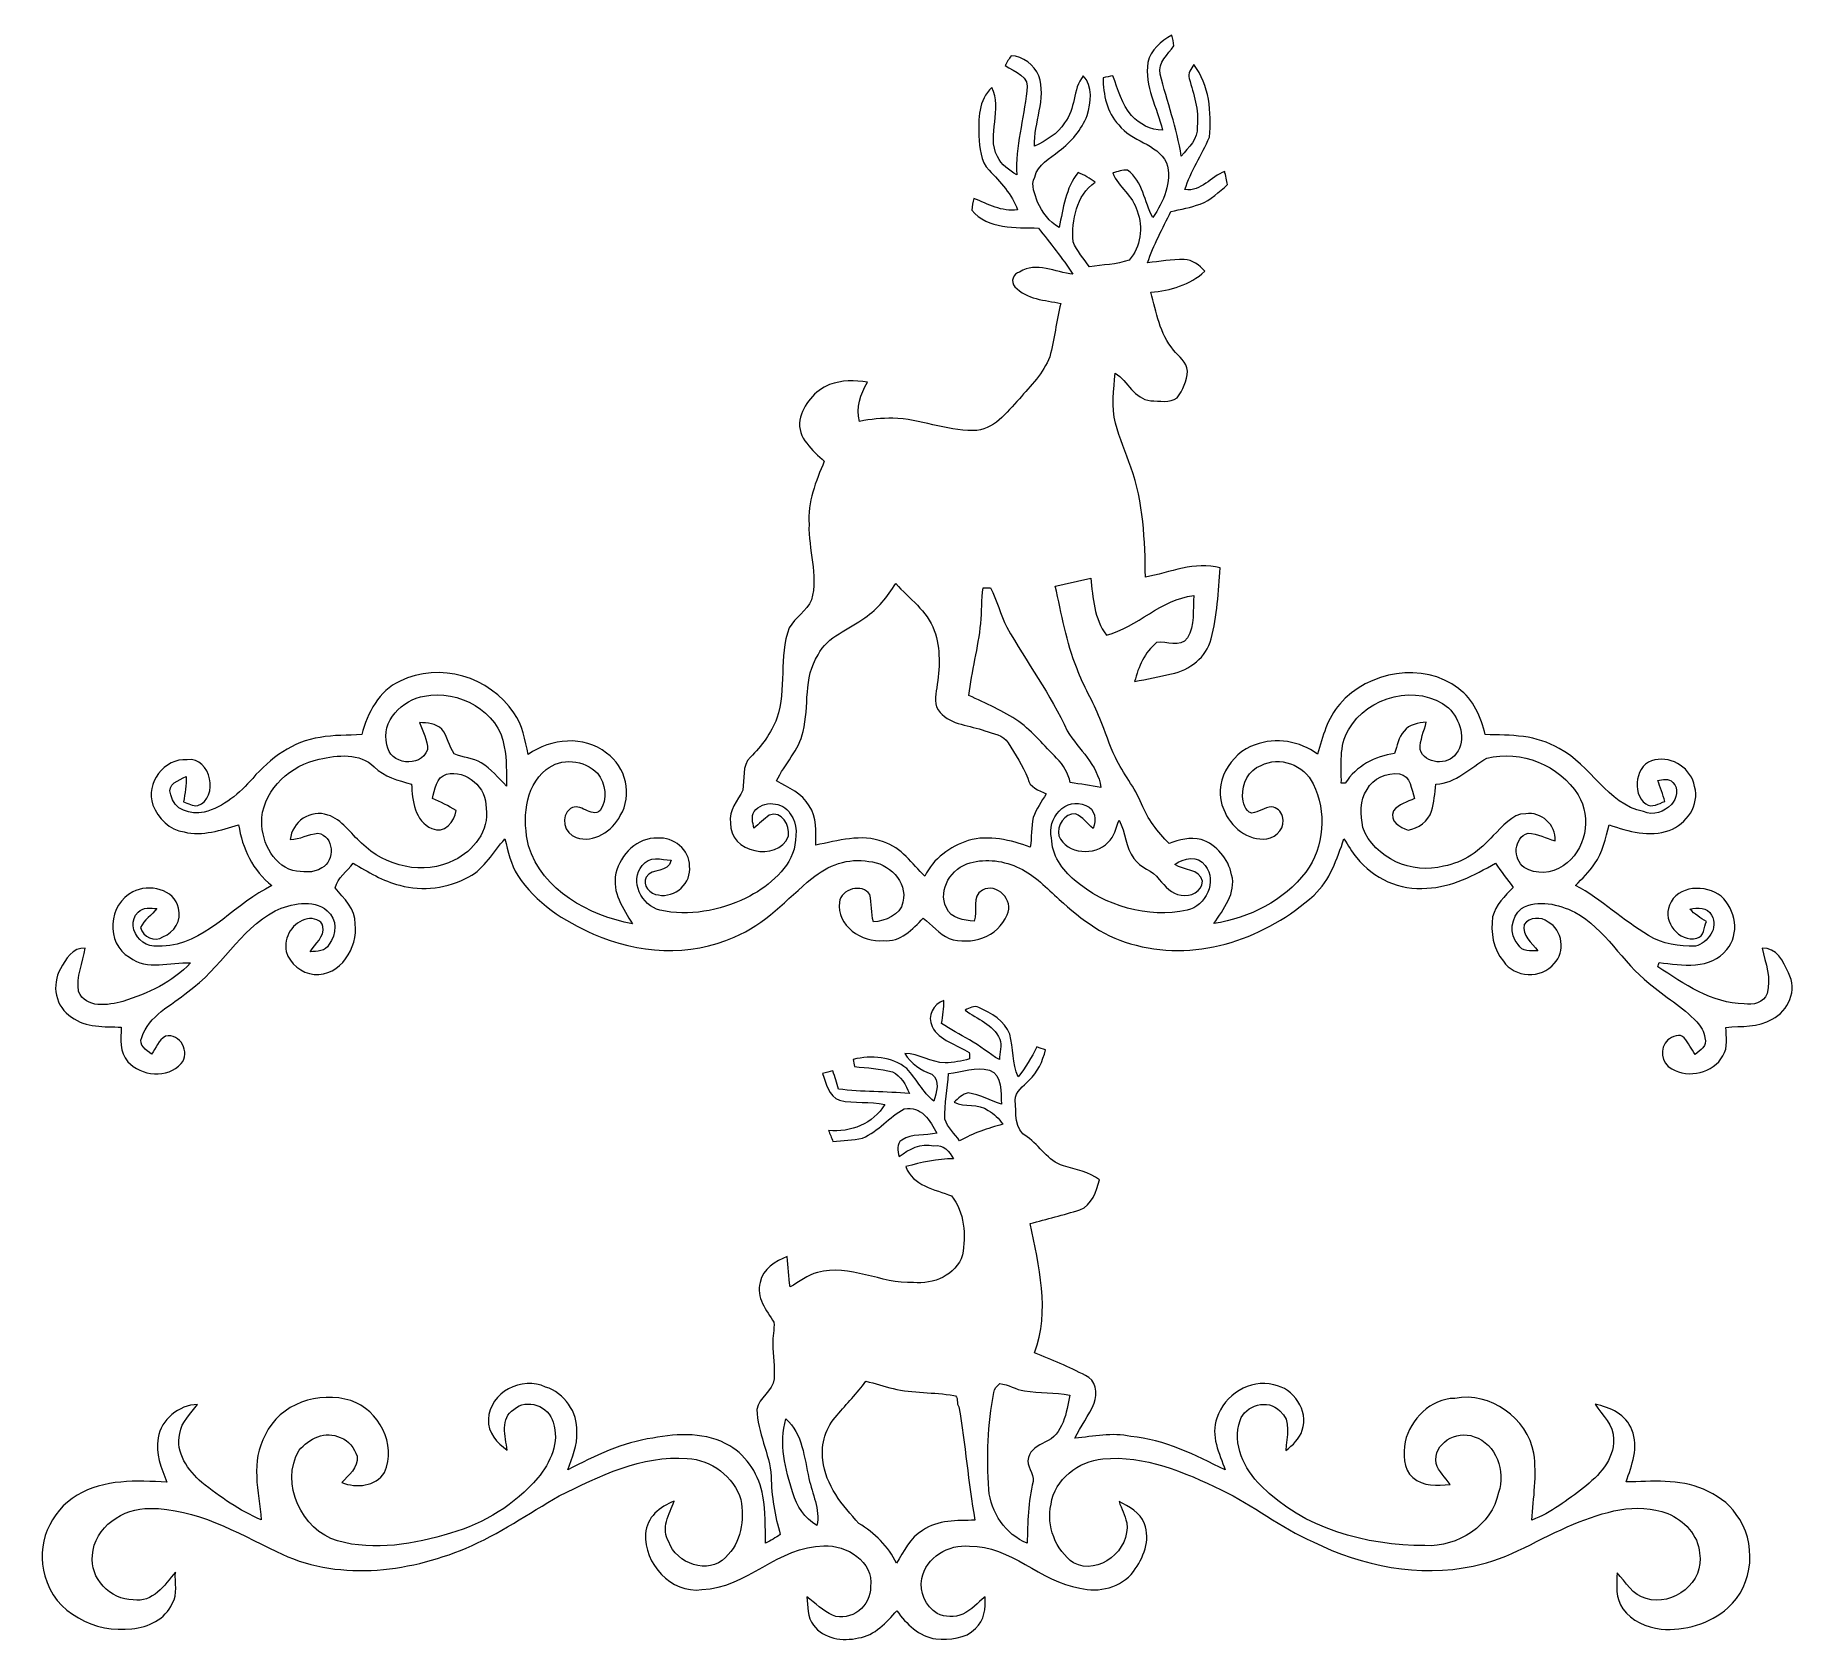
# Model space of a CAD drawing. Header units: centimetres. Extents: x -16.7 to 16.6, y -15.2 to 15.2.
import ezdxf

# ---------------------------------------------------------------- set-up
doc = ezdxf.new("R2010")
doc.units = ezdxf.units.CM
doc.header["$MEASUREMENT"] = 0
doc.layers.add('Layer 1', color=7, linetype='Continuous')

msp = doc.modelspace()

# ---------------------------------------------------------------- linework, layer by layer
at = {"layer": 'Layer 1', "color": 49, "lineweight": 9}
for points, knots in [([(4.36207, 14.64019), (4.41075, 14.87479), (4.61185, 15.04447), (4.81362, 15.15454), (4.81362, 15.15454), (4.82879, 15.08857), (4.85137, 15.02296), (4.85137, 14.95452), (4.85137, 14.95452), (4.74977, 14.78589), (4.54057, 14.65007), (4.59491, 14.42112), (4.59491, 14.42112), (4.72472, 13.90324), (4.90641, 13.39982), (4.99319, 12.87101), (4.99319, 12.87101), (5.12619, 13.03576), (5.3188, 13.19204), (5.2934, 13.4284), (5.2934, 13.4284), (5.33397, 13.74308), (5.22461, 14.04047), (5.14312, 14.33716), (5.14312, 14.33716), (5.11031, 14.43523), (5.18581, 14.52025), (5.22885, 14.60103), (5.22885, 14.60103), (5.52871, 14.21298), (5.56822, 13.69827), (5.52377, 13.22908), (5.52377, 13.22908), (5.38689, 12.89182), (5.1664, 12.59055), (5.06163, 12.23777), (5.06163, 12.23777), (5.36819, 12.19579), (5.55164, 12.48437), (5.81375, 12.58138), (5.81375, 12.58138), (5.8268, 12.51929), (5.85291, 12.39582), (5.86596, 12.33373), (5.86596, 12.33373), (5.70933, 12.19191), (5.54952, 12.04481), (5.35161, 11.96296), (5.35161, 11.96296), (5.16958, 11.90475), (4.98402, 11.86101), (4.79705, 11.82538), (4.79705, 11.82538), (4.64217, 11.50576), (4.46967, 11.19214), (4.35572, 10.85524), (4.35572, 10.85524), (4.58502, 10.88134), (4.81327, 10.92086), (5.04576, 10.91874), (5.04576, 10.91874), (5.2038, 10.91133), (5.33538, 10.80902), (5.43734, 10.69578), (5.43734, 10.69578), (5.15723, 10.4379), (4.78928, 10.33172), (4.41746, 10.2975), (4.41746, 10.2975), (4.52188, 9.92073), (4.58361, 9.51468), (4.84608, 9.20706), (4.84608, 9.20706), (4.94168, 9.08147), (5.10361, 8.98128), (5.1089, 8.80807), (5.1089, 8.80807), (5.10008, 8.62568), (5.02212, 8.44824), (4.91417, 8.30395), (4.91417, 8.30395), (4.77552, 8.19882), (4.57621, 8.24927), (4.41534, 8.24715), (4.41534, 8.24715), (4.10348, 8.28208), (3.98601, 8.61581), (3.74647, 8.77173), (3.74647, 8.77173), (3.71366, 8.45706), (3.67204, 8.13391), (3.75035, 7.82276), (3.75035, 7.82276), (3.82479, 7.53948), (3.94297, 7.27066), (4.04034, 6.99479), (4.04034, 6.99479), (4.27882, 6.33016), (4.30845, 5.61367), (4.31481, 4.91446), (4.31481, 4.91446), (4.77694, 5.0016), (5.25072, 5.2242), (5.72802, 5.08979), (5.72802, 5.08979), (5.68675, 4.64247), (5.67934, 4.18421), (5.55587, 3.74994), (5.55587, 3.74994), (5.47332, 3.39858), (5.14772, 3.16398), (4.8101, 3.08743), (4.8101, 3.08743), (4.57621, 3.04474), (4.34549, 2.98441), (4.11054, 2.94631), (4.11054, 2.94631), (4.18462, 3.21866), (4.30033, 3.49841), (4.52542, 3.67939), (4.52542, 3.67939), (4.72296, 3.7129), (4.96144, 3.5732), (5.11138, 3.76723), (5.11138, 3.76723), (5.25389, 4.00465), (5.20662, 4.30098), (5.22814, 4.56698), (5.22814, 4.56698), (4.60019, 4.49748), (4.17299, 3.97078), (3.57679, 3.82191), (3.57679, 3.82191), (3.34431, 4.12988), (3.3242, 4.52817), (3.28327, 4.89612), (3.28327, 4.89612), (3.06067, 4.84144), (2.83631, 4.79452), (2.61159, 4.74901), (2.61159, 4.74901), (2.73082, 4.22372), (2.81761, 3.68715), (3.02257, 3.18585), (3.02257, 3.18585), (3.1404, 2.85988), (3.32949, 2.56602), (3.45578, 2.24358), (3.45578, 2.24358), (3.5595, 2.00087), (3.629, 1.74405), (3.74718, 1.50698), (3.74718, 1.50698), (3.89111, 1.20359), (4.11584, 0.94465), (4.24283, 0.63244), (4.24283, 0.63244), (4.35608, 0.34846), (4.54551, 0.10151), (4.76106, -0.11333), (4.76106, -0.11333), (4.95403, -0.04524), (5.16358, 0.01226), (5.36819, -0.04066), (5.36819, -0.04066), (5.65853, -0.13802), (5.88466, -0.40613), (5.94428, -0.70529), (5.94428, -0.70529), (6.03882, -1.0556), (5.78623, -1.35299), (5.61055, -1.62886), (5.61055, -1.62886), (6.27554, -1.52373), (6.93523, -1.20024), (7.34657, -0.65519), (7.34657, -0.65519), (7.70111, -0.18494), (7.74344, 0.49063), (7.48274, 1.01239), (7.48274, 1.01239), (7.31764, 1.36481), (6.84668, 1.55037), (6.49955, 1.35529), (6.49955, 1.35529), (6.25931, 1.27379), (6.14148, 1.0138), (6.15171, 0.77497), (6.15171, 0.77497), (6.16476, 0.66102), (6.18734, 0.49027), (6.32528, 0.45852), (6.32528, 0.45852), (6.45827, 0.47122), (6.56834, 0.56542), (6.70169, 0.57847), (6.70169, 0.57847), (6.798, 0.56894), (6.87879, 0.48886), (6.90348, 0.39679), (6.90348, 0.39679), (6.9758, 0.195), (6.80012, 0.00238), (6.61032, -0.02513), (6.61032, -0.02513), (6.25119, -0.08193), (5.91676, 0.20629), (5.79541, 0.52626), (5.79541, 0.52626), (5.57351, 1.00498), (5.91323, 1.59412), (6.38913, 1.74793), (6.38913, 1.74793), (6.78177, 1.89927), (7.23368, 1.81884), (7.56882, 1.57295), (7.56882, 1.57295), (7.6683, 1.9028), (7.74979, 2.25311), (7.98651, 2.51698), (7.98651, 2.51698), (8.52449, 3.13717), (9.56342, 3.33261), (10.23229, 2.80979), (10.23229, 2.80979), (10.52264, 2.61153), (10.65105, 2.2651), (10.73889, 1.94054), (10.73889, 1.94054), (11.21302, 1.9349), (11.71608, 1.93631), (12.13413, 1.67667), (12.13413, 1.67667), (12.73561, 1.37575), (13.03512, 0.63033), (13.72692, 0.4871), (13.72692, 0.4871), (13.91177, 0.40208), (14.12132, 0.4871), (14.25679, 0.61939), (14.25679, 0.61939), (14.35557, 0.73122), (14.4039, 0.92596), (14.28184, 1.03955), (14.28184, 1.03955), (14.20811, 1.12175), (14.09098, 1.08894), (13.99715, 1.07589), (13.99715, 1.07589), (14.04442, 0.94465), (14.09169, 0.81413), (14.13297, 0.68007), (14.13297, 0.68007), (14.02043, 0.63774), (13.88532, 0.54742), (13.77102, 0.6328), (13.77102, 0.6328), (13.48597, 0.83071), (13.58369, 1.40362), (13.94211, 1.46465), (13.94211, 1.46465), (14.27337, 1.53414), (14.63991, 1.29602), (14.69423, 0.96018), (14.69423, 0.96018), (14.79301, 0.61128), (14.53937, 0.24827), (14.21587, 0.13221), (14.21587, 0.13221), (13.83875, -0.00432), (13.44328, 0.1121), (13.08204, 0.23769), (13.08204, 0.23769), (13.00972, -0.01526), (12.96245, -0.28654), (12.80158, -0.50279), (12.80158, -0.50279), (12.70316, -0.65519), (12.56981, -0.77902), (12.44422, -0.90778), (12.44422, -0.90778), (12.9367, -1.17448), (13.34098, -1.57065), (13.82287, -1.85393), (13.82287, -1.85393), (14.08816, -2.00951), (14.40213, -2.0716), (14.70799, -2.05502), (14.70799, -2.05502), (14.94718, -1.99469), (15.15249, -1.70788), (15.01597, -1.47188), (15.01597, -1.47188), (14.93977, -1.31877), (14.74786, -1.32371), (14.60498, -1.35511), (14.60498, -1.35511), (14.69353, -1.45177), (14.80571, -1.52126), (14.91613, -1.59041), (14.91613, -1.59041), (14.87309, -1.69166), (14.87733, -1.87969), (14.7341, -1.90579), (14.7341, -1.90579), (14.3979, -1.9827), (14.09134, -1.60099), (14.21622, -1.28208), (14.21622, -1.28208), (14.36721, -0.9032), (14.91049, -0.88309), (15.19871, -1.11381), (15.19871, -1.11381), (15.46929, -1.36287), (15.55501, -1.82748), (15.30137, -2.11958), (15.30137, -2.11958), (15.00468, -2.50869), (14.44941, -2.41697), (14.02466, -2.36405), (14.02466, -2.36405), (14.01867, -2.38416), (14.00667, -2.42438), (14.00067, -2.44448), (14.00067, -2.44448), (14.48892, -2.77327), (15.01879, -3.13416), (15.63086, -3.14651), (15.63086, -3.14651), (15.79243, -3.17438), (16.00304, -3.12252), (16.06513, -2.95284), (16.06513, -2.95284), (16.14486, -2.66038), (16.03479, -2.3764), (15.96917, -2.09523), (15.96917, -2.09523), (16.23658, -2.0716), (16.37734, -2.35135), (16.46694, -2.56266), (16.46694, -2.56266), (16.64298, -2.87699), (16.46941, -3.28656), (16.15897, -3.43508), (16.15897, -3.43508), (15.89862, -3.59666), (15.57618, -3.56032), (15.28549, -3.58995), (15.28549, -3.58995), (15.28972, -3.76987), (15.33135, -3.96637), (15.2294, -4.12794), (15.2294, -4.12794), (15.04737, -4.45496), (14.58029, -4.55939), (14.26279, -4.37559), (14.26279, -4.37559), (14.06876, -4.26764), (14.01514, -3.9766), (14.18941, -3.82843), (14.18941, -3.82843), (14.26667, -3.76705), (14.42189, -3.69402), (14.49703, -3.78963), (14.49703, -3.78963), (14.5757, -3.88558), (14.63603, -3.99671), (14.70235, -4.10219), (14.70235, -4.10219), (14.79654, -4.02105), (14.94435, -3.94661), (14.88403, -3.7868), (14.88403, -3.7868), (14.87874, -3.67003), (14.8103, -3.56773), (14.73375, -3.48412), (14.73375, -3.48412), (14.47022, -3.20013), (14.12591, -3.0114), (13.83381, -2.76093), (13.83381, -2.76093), (13.32369, -2.35453), (13.01078, -1.73646), (12.43081, -1.4119), (12.43081, -1.4119), (12.12143, -1.26656), (11.73902, -1.16319), (11.42116, -1.34276), (11.42116, -1.34276), (11.22819, -1.50398), (11.17563, -1.83453), (11.36084, -2.02221), (11.36084, -2.02221), (11.42434, -2.17567), (11.60073, -2.1418), (11.7309, -2.14321), (11.7309, -2.14321), (11.61872, -1.9894), (11.43104, -1.85993), (11.4702, -1.64403), (11.4702, -1.64403), (11.57638, -1.50856), (11.79158, -1.49022), (11.92493, -1.60064), (11.92493, -1.60064), (12.19974, -1.74775), (12.26148, -2.16508), (12.03993, -2.38486), (12.03993, -2.38486), (11.80569, -2.67591), (11.28323, -2.65686), (11.08073, -2.33936), (11.08073, -2.33936), (10.88177, -2.11393), (10.83873, -1.7929), (10.87683, -1.50468), (10.87683, -1.50468), (10.93257, -1.27785), (11.11107, -1.10746), (11.2677, -0.94588), (11.2677, -0.94588), (11.15799, -0.79101), (11.03769, -0.64461), (10.92868, -0.48939), (10.92868, -0.48939), (10.52793, -0.71728), (10.10248, -0.94271), (9.63186, -0.96246), (9.63186, -0.96246), (9.13162, -1.00833), (8.61975, -0.77655), (8.30895, -0.38567), (8.30895, -0.38567), (8.21547, -0.27596), (8.14809, -0.1479), (8.06766, -0.02937), (8.06766, -0.02937), (7.935, -0.4086), (7.80518, -0.81077), (7.50144, -1.09193), (7.50144, -1.09193), (6.60926, -1.89838), (5.33221, -2.34923), (4.13982, -2.03985), (4.13982, -2.03985), (3.57926, -1.90685), (3.10089, -1.55936), (2.68743, -1.17201), (2.68743, -1.17201), (2.45072, -0.95964), (2.22529, -0.72187), (1.93672, -0.5797), (1.93672, -0.5797), (1.64815, -0.44353), (1.3116, -0.39238), (1.00221, -0.48269), (1.00221, -0.48269), (0.65367, -0.57123), (0.38556, -0.98504), (0.55313, -1.33006), (0.55313, -1.33006), (0.64485, -1.54102), (0.88086, -1.56501), (1.07982, -1.58371), (1.07982, -1.58371), (1.14897, -1.39179), (1.0195, -1.10993), (1.23399, -0.99704), (1.23399, -0.99704), (1.50422, -0.84781), (1.84041, -1.19459), (1.70107, -1.46306), (1.70107, -1.46306), (1.53456, -1.88745), (1.01527, -2.04479), (0.60534, -1.91249), (0.60534, -1.91249), (0.41237, -1.82642), (0.28431, -1.65003), (0.11815, -1.52761), (0.11815, -1.52761), (-0.08611, -1.73399), (-0.31188, -1.98552), (-0.63468, -1.95059), (-0.63468, -1.95059), (-1.0379, -1.99716), (-1.52791, -1.66308), (-1.46899, -1.22281), (-1.46899, -1.22281), (-1.43795, -0.97305), (-1.0312, -0.86051), (-0.89573, -1.08206), (-0.89573, -1.08206), (-0.85234, -1.24963), (-0.86998, -1.42919), (-0.82623, -1.59817), (-0.82623, -1.59817), (-0.59799, -1.57982), (-0.31788, -1.47364), (-0.26743, -1.22423), (-0.26743, -1.22423), (-0.17395, -0.83723), (-0.53731, -0.47775), (-0.90914, -0.45799), (-0.90914, -0.45799), (-1.29508, -0.37897), (-1.69089, -0.53102), (-1.98652, -0.77584), (-1.98652, -0.77584), (-2.4603, -1.16355), (-2.87623, -1.64968), (-3.45478, -1.88533), (-3.45478, -1.88533), (-4.29298, -2.26421), (-5.28464, -2.19225), (-6.11508, -1.82677), (-6.11508, -1.82677), (-6.67317, -1.58441), (-7.20869, -1.23516), (-7.54665, -0.71764), (-7.54665, -0.71764), (-7.68, -0.5095), (-7.72763, -0.26502), (-7.78971, -0.03007), (-7.78971, -0.03007), (-8.01267, -0.27419), (-8.16895, -0.58746), (-8.47199, -0.74692), (-8.47199, -0.74692), (-8.86357, -0.96246), (-9.34476, -1.02808), (-9.77656, -0.90461), (-9.77656, -0.90461), (-10.09547, -0.82806), (-10.37522, -0.65026), (-10.65709, -0.49045), (-10.65709, -0.49045), (-10.76151, -0.64426), (-10.96083, -0.76138), (-10.99435, -0.95118), (-10.99435, -0.95118), (-10.8423, -1.15614), (-10.601, -1.35264), (-10.61758, -1.63521), (-10.61758, -1.63521), (-10.56149, -2.08148), (-10.89804, -2.63146), (-11.39404, -2.58947), (-11.39404, -2.58947), (-11.63146, -2.57148), (-11.85548, -2.38839), (-11.91968, -2.15803), (-11.91968, -2.15803), (-11.98318, -1.88992), (-11.79445, -1.58935), (-11.52246, -1.54102), (-11.52246, -1.54102), (-11.41063, -1.51844), (-11.25752, -1.55654), (-11.22789, -1.68248), (-11.22789, -1.68248), (-11.1919, -1.88498), (-11.37852, -2.00669), (-11.46919, -2.16226), (-11.46919, -2.16226), (-11.34219, -2.14674), (-11.17638, -2.16367), (-11.11218, -2.02115), (-11.11218, -2.02115), (-10.96401, -1.84123), (-10.95519, -1.5389), (-11.14534, -1.38615), (-11.14534, -1.38615), (-11.42615, -1.1572), (-11.83184, -1.25068), (-12.13241, -1.38933), (-12.13241, -1.38933), (-12.80692, -1.7541), (-13.16323, -2.47941), (-13.77918, -2.91791), (-13.77918, -2.91791), (-14.08962, -3.17332), (-14.5193, -3.37123), (-14.65265, -3.78045), (-14.65265, -3.78045), (-14.71651, -3.92615), (-14.56799, -4.02175), (-14.46815, -4.09548), (-14.46815, -4.09548), (-14.38207, -3.98436), (-14.33692, -3.82631), (-14.20427, -3.75929), (-14.20427, -3.75929), (-13.92381, -3.68238), (-13.72767, -4.07326), (-13.90688, -4.27258), (-13.90688, -4.27258), (-14.15524, -4.56327), (-14.67064, -4.51211), (-14.91406, -4.23906), (-14.91406, -4.23906), (-15.07069, -4.05597), (-15.04953, -3.81079), (-15.03894, -3.58784), (-15.03894, -3.58784), (-15.35539, -3.5702), (-15.71063, -3.60371), (-15.97733, -3.39487), (-15.97733, -3.39487), (-16.28672, -3.21283), (-16.3601, -2.7828), (-16.18934, -2.48364), (-16.18934, -2.48364), (-16.09163, -2.30161), (-15.95793, -2.07442), (-15.72086, -2.09559), (-15.72086, -2.09559), (-15.76426, -2.36617), (-15.89619, -2.63357), (-15.84504, -2.9098), (-15.84504, -2.9098), (-15.7131, -3.24247), (-15.28554, -3.17262), (-15.00649, -3.1003), (-15.00649, -3.1003), (-14.54047, -2.9479), (-14.06598, -2.73835), (-13.72873, -2.3704), (-13.72873, -2.3704), (-14.11467, -2.351), (-14.54964, -2.52703), (-14.88302, -2.26563), (-14.88302, -2.26563), (-15.34233, -2.01021), (-15.28554, -1.24892), (-14.81775, -1.03196), (-14.81775, -1.03196), (-14.52742, -0.86933), (-14.02683, -0.97763), (-13.95592, -1.34099), (-13.95592, -1.34099), (-13.89665, -1.57171), (-14.03706, -1.79537), (-14.25084, -1.88216), (-14.25084, -1.88216), (-14.411, -1.98446), (-14.63184, -1.88216), (-14.67276, -1.70541), (-14.67276, -1.70541), (-14.61526, -1.55337), (-14.46215, -1.46905), (-14.36373, -1.34593), (-14.36373, -1.34593), (-14.48403, -1.33676), (-14.62725, -1.31736), (-14.72144, -1.4112), (-14.72144, -1.4112), (-14.8682, -1.54666), (-14.8301, -1.80454), (-14.68546, -1.92908), (-14.68546, -1.92908), (-14.55352, -2.09911), (-14.30658, -2.05184), (-14.12102, -2.04514), (-14.12102, -2.04514), (-13.35161, -1.92519), (-12.87042, -1.22846), (-12.19132, -0.91272), (-12.19132, -0.91272), (-12.5501, -0.6305), (-12.75471, -0.20681), (-12.82174, 0.2391), (-12.82174, 0.2391), (-13.15335, 0.1375), (-13.50366, 0.01685), (-13.85255, 0.10187), (-13.85255, 0.10187), (-14.12843, 0.13609), (-14.33939, 0.36574), (-14.44169, 0.60916), (-14.44169, 0.60916), (-14.59198, 1.02191), (-14.22509, 1.50028), (-13.79223, 1.46712), (-13.79223, 1.46712), (-13.34455, 1.52462), (-13.18333, 0.74286), (-13.5922, 0.59964), (-13.5922, 0.59964), (-13.68781, 0.58482), (-13.77635, 0.63985), (-13.86349, 0.6716), (-13.86349, 0.6716), (-13.83562, 0.82894), (-13.80634, 0.98699), (-13.81128, 1.14715), (-13.81128, 1.14715), (-13.94816, 1.08083), (-14.18028, 1.0138), (-14.10514, 0.80425), (-14.10514, 0.80425), (-14.05434, 0.52202), (-13.72449, 0.41549), (-13.47438, 0.47828), (-13.47438, 0.47828), (-13.10431, 0.57141), (-12.80057, 0.83176), (-12.55574, 1.11434), (-12.55574, 1.11434), (-12.22695, 1.49428), (-11.79163, 1.81566), (-11.28327, 1.88833), (-11.28327, 1.88833), (-11.02328, 1.9349), (-10.75693, 1.92573), (-10.49411, 1.94196), (-10.49411, 1.94196), (-10.38193, 2.34412), (-10.17696, 2.77733), (-9.76915, 2.94808), (-9.76915, 2.94808), (-9.03184, 3.32767), (-8.06806, 3.03028), (-7.61897, 2.35047), (-7.61897, 2.35047), (-7.45211, 2.12223), (-7.41083, 1.83401), (-7.34804, 1.56519), (-7.34804, 1.56519), (-6.92153, 1.86858), (-6.29217, 1.93243), (-5.86954, 1.59271), (-5.86954, 1.59271), (-5.49772, 1.34294), (-5.37777, 0.79296), (-5.60778, 0.41019), (-5.60778, 0.41019), (-5.76265, 0.12374), (-6.10626, -0.12109), (-6.44316, -0.0022), (-6.44316, -0.0022), (-6.66682, 0.06412), (-6.75643, 0.40737), (-6.54935, 0.54213), (-6.54935, 0.54213), (-6.36449, 0.67795), (-6.16341, 0.35375), (-5.98702, 0.50686), (-5.98702, 0.50686), (-5.85261, 0.71888), (-5.87872, 1.02015), (-6.04064, 1.21276), (-6.04064, 1.21276), (-6.28723, 1.46429), (-6.73279, 1.51439), (-7.00796, 1.27944), (-7.00796, 1.27944), (-7.43482, 0.94254), (-7.45175, 0.32764), (-7.34486, -0.15884), (-7.34486, -0.15884), (-7.07604, -1.01221), (-6.20221, -1.46905), (-5.37918, -1.63662), (-5.37918, -1.63662), (-5.54993, -1.34417), (-5.77641, -1.04008), (-5.68963, -0.67671), (-5.68963, -0.67671), (-5.60426, -0.32746), (-5.28464, 0.00767), (-4.90223, -0.01737), (-4.90223, -0.01737), (-4.60731, 0.01544), (-4.29016, -0.23751), (-4.30215, -0.54266), (-4.30215, -0.54266), (-4.251, -0.86228), (-4.57767, -1.15014), (-4.88847, -1.08876), (-4.88847, -1.08876), (-5.04016, -1.07923), (-5.20526, -0.89967), (-5.11813, -0.75044), (-5.11813, -0.75044), (-5.01124, -0.56735), (-4.69409, -0.68553), (-4.64893, -0.434), (-4.64893, -0.434), (-4.83485, -0.41813), (-5.06592, -0.3451), (-5.19398, -0.53137), (-5.19398, -0.53137), (-5.44374, -0.82418), (-5.20315, -1.28808), (-4.85919, -1.37768), (-4.85919, -1.37768), (-4.31203, -1.49833), (-3.73594, -1.38368), (-3.23324, -1.15155), (-3.23324, -1.15155), (-2.84977, -0.94447), (-2.4603, -0.65943), (-2.32448, -0.22516), (-2.32448, -0.22516), (-2.28568, -0.00291), (-2.23876, 0.25779), (-2.39892, 0.44547), (-2.39892, 0.44547), (-2.52944, 0.67936), (-2.91715, 0.70512), (-3.0766, 0.48957), (-3.0766, 0.48957), (-3.14151, 0.39538), (-3.10377, 0.2779), (-3.08331, 0.1763), (-3.08331, 0.1763), (-2.98559, 0.25568), (-2.89422, 0.34317), (-2.79332, 0.41866), (-2.79332, 0.41866), (-2.55484, 0.50968), (-2.40174, 0.22534), (-2.42926, 0.02637), (-2.42926, 0.02637), (-2.63704, -0.49503), (-3.55638, -0.27384), (-3.52781, 0.27049), (-3.52781, 0.27049), (-3.57261, 0.51391), (-3.38211, 0.69065), (-3.29427, 0.8935), (-3.29427, 0.8935), (-3.25476, 1.10164), (-3.31967, 1.35176), (-3.14716, 1.51368), (-3.14716, 1.51368), (-2.93655, 1.72429), (-2.7584, 1.97124), (-2.6508, 2.25028), (-2.6508, 2.25028), (-2.45818, 2.80132), (-2.62293, 3.41092), (-2.41585, 3.9602), (-2.41585, 3.9602), (-2.29979, 4.15423), (-2.08812, 4.27876), (-1.99604, 4.48972), (-1.99604, 4.48972), (-1.86164, 4.96103), (-2.05708, 5.43798), (-2.04191, 5.91388), (-2.04191, 5.91388), (-2.07295, 6.33086), (-1.91385, 6.72915), (-1.75263, 7.10451), (-1.75263, 7.10451), (-1.96994, 7.31088), (-2.2698, 7.54477), (-2.21406, 7.8852), (-2.21406, 7.8852), (-2.15127, 8.18154), (-1.93431, 8.44012), (-1.65491, 8.55689), (-1.65491, 8.55689), (-1.42525, 8.63838), (-1.17548, 8.63662), (-0.93701, 8.59958), (-0.93701, 8.59958), (-1.07318, 8.37662), (-1.15396, 8.12015), (-1.08482, 7.85874), (-1.08482, 7.85874), (-0.87809, 7.90037), (-0.66819, 7.91872), (-0.45723, 7.92119), (-0.45723, 7.92119), (0.05677, 7.90778), (0.54113, 7.68165), (1.05619, 7.68482), (1.05619, 7.68482), (1.45201, 7.68553), (1.68731, 8.03055), (1.93425, 8.28525), (1.93425, 8.28525), (2.1438, 8.53467), (2.39216, 8.76856), (2.50716, 9.08112), (2.50716, 9.08112), (2.6003, 9.41202), (2.62958, 9.75634), (2.71601, 10.08865), (2.71601, 10.08865), (2.41474, 10.14968), (2.07078, 10.16344), (1.84535, 10.40439), (1.84535, 10.40439), (1.7621, 10.49823), (1.81431, 10.65486), (1.93884, 10.68026), (1.93884, 10.68026), (2.25704, 10.88522), (2.61335, 10.66968), (2.94673, 10.64181), (2.94673, 10.64181), (2.74388, 10.94308), (2.51916, 11.22883), (2.29197, 11.51176), (2.29197, 11.51176), (1.86229, 11.52199), (1.34017, 11.48601), (1.03291, 11.84796), (1.03291, 11.84796), (1.03573, 11.92451), (1.05654, 11.99859), (1.07524, 12.07232), (1.07524, 12.07232), (1.33947, 11.9619), (1.60053, 11.81444), (1.90003, 11.85713), (1.90003, 11.85713), (1.79385, 12.15064), (1.57336, 12.38171), (1.3624, 12.60325), (1.3624, 12.60325), (1.1973, 12.77506), (1.18319, 13.028), (1.16978, 13.25272), (1.16978, 13.25272), (1.15391, 13.56704), (1.16132, 13.93746), (1.41073, 14.16747), (1.41073, 14.16747), (1.63263, 13.7646), (1.30208, 13.27106), (1.51798, 12.86325), (1.51798, 12.86325), (1.59029, 12.70415), (1.74411, 12.6096), (1.88345, 12.51506), (1.88345, 12.51506), (1.85629, 13.0541), (2.01751, 13.57022), (2.07325, 14.10009), (2.07325, 14.10009), (2.14486, 14.37631), (1.84394, 14.47015), (1.66544, 14.58128), (1.66544, 14.58128), (1.6993, 14.64442), (1.73211, 14.70898), (1.77868, 14.76437), (1.77868, 14.76437), (2.00728, 14.76543), (2.20836, 14.58904), (2.30255, 14.39078), (2.30255, 14.39078), (2.44931, 13.94804), (2.20377, 13.50566), (2.22071, 13.05763), (2.22071, 13.05763), (2.43237, 13.1684), (2.66415, 13.282), (2.78445, 13.50178), (2.78445, 13.50178), (3.00317, 13.75578), (2.93508, 14.13043), (3.13969, 14.39078), (3.13969, 14.39078), (3.32737, 14.18758), (3.28963, 13.88384), (3.21342, 13.63901), (3.21342, 13.63901), (3.10689, 13.3709), (2.91674, 13.13947), (2.68567, 12.96838), (2.68567, 12.96838), (2.51351, 12.82691), (2.27962, 12.71367), (2.22424, 12.47519), (2.22424, 12.47519), (2.14027, 12.31821), (2.232, 12.15346), (2.27786, 12.00282), (2.27786, 12.00282), (2.37134, 11.81374), (2.49094, 11.62288), (2.68532, 11.52516), (2.68532, 11.52516), (2.76257, 11.88394), (2.80773, 12.266), (3.04198, 12.56445), (3.04198, 12.56445), (3.15592, 12.51612), (3.26599, 12.45367), (3.36441, 12.37747), (3.36441, 12.37747), (3.0067, 12.12206), (2.92238, 11.66592), (2.94743, 11.25282), (2.94743, 11.25282), (3.01763, 11.07714), (3.15098, 10.93497), (3.25787, 10.78045), (3.25787, 10.78045), (3.50623, 10.8182), (3.76834, 10.82102), (4.00612, 10.90533), (4.00612, 10.90533), (4.22731, 11.15545), (4.27634, 11.52446), (4.15781, 11.8349), (4.15781, 11.8349), (4.07985, 12.11995), (3.80786, 12.28364), (3.69885, 12.55245), (3.69885, 12.55245), (3.79057, 12.5775), (3.88264, 12.61207), (3.97931, 12.60749), (3.97931, 12.60749), (4.26611, 12.39053), (4.29539, 12.00988), (4.45379, 11.71108), (4.45379, 11.71108), (4.65946, 12.00635), (4.82386, 12.38418), (4.71626, 12.74683), (4.71626, 12.74683), (4.52858, 13.11443), (4.04739, 13.14371), (3.81244, 13.46438), (3.81244, 13.46438), (3.58067, 13.69651), (3.51964, 14.03482), (3.5147, 14.35056), (3.5147, 14.35056), (3.57714, 14.36326), (3.63958, 14.37596), (3.70202, 14.38866), (3.70202, 14.38866), (3.79374, 14.12866), (3.86959, 13.84856), (4.05409, 13.63548), (4.05409, 13.63548), (4.20438, 13.47673), (4.41428, 13.36278), (4.63653, 13.36172), (4.63653, 13.36172), (4.54163, 13.78823), (4.2894, 14.1904), (4.36207, 14.64019), (4.36207, 14.64019), (4.36207, 14.64019), (4.36207, 14.64019), (4.36207, 14.64019)], [0, 0, 0, 0, 0.00377358, 0.00377358, 0.00377358, 0.00377358, 0.00754717, 0.00754717, 0.00754717, 0.00754717, 0.01132075, 0.01132075, 0.01132075, 0.01132075, 0.01509434, 0.01509434, 0.01509434, 0.01509434, 0.01886792, 0.01886792, 0.01886792, 0.01886792, 0.02264151, 0.02264151, 0.02264151, 0.02264151, 0.02641509, 0.02641509, 0.02641509, 0.02641509, 0.03018868, 0.03018868, 0.03018868, 0.03018868, 0.03396226, 0.03396226, 0.03396226, 0.03396226, 0.03773585, 0.03773585, 0.03773585, 0.03773585, 0.04150943, 0.04150943, 0.04150943, 0.04150943, 0.04528302, 0.04528302, 0.04528302, 0.04528302, 0.0490566, 0.0490566, 0.0490566, 0.0490566, 0.05283019, 0.05283019, 0.05283019, 0.05283019, 0.05660377, 0.05660377, 0.05660377, 0.05660377, 0.06037736, 0.06037736, 0.06037736, 0.06037736, 0.06415094, 0.06415094, 0.06415094, 0.06415094, 0.06792453, 0.06792453, 0.06792453, 0.06792453, 0.07169811, 0.07169811, 0.07169811, 0.07169811, 0.0754717, 0.0754717, 0.0754717, 0.0754717, 0.07924528, 0.07924528, 0.07924528, 0.07924528, 0.08301887, 0.08301887, 0.08301887, 0.08301887, 0.08679245, 0.08679245, 0.08679245, 0.08679245, 0.09056604, 0.09056604, 0.09056604, 0.09056604, 0.09433962, 0.09433962, 0.09433962, 0.09433962, 0.09811321, 0.09811321, 0.09811321, 0.09811321, 0.10188679, 0.10188679, 0.10188679, 0.10188679, 0.10566038, 0.10566038, 0.10566038, 0.10566038, 0.10943396, 0.10943396, 0.10943396, 0.10943396, 0.11320755, 0.11320755, 0.11320755, 0.11320755, 0.11698113, 0.11698113, 0.11698113, 0.11698113, 0.12075472, 0.12075472, 0.12075472, 0.12075472, 0.1245283, 0.1245283, 0.1245283, 0.1245283, 0.12830189, 0.12830189, 0.12830189, 0.12830189, 0.13207547, 0.13207547, 0.13207547, 0.13207547, 0.13584906, 0.13584906, 0.13584906, 0.13584906, 0.13962264, 0.13962264, 0.13962264, 0.13962264, 0.14339623, 0.14339623, 0.14339623, 0.14339623, 0.14716981, 0.14716981, 0.14716981, 0.14716981, 0.1509434, 0.1509434, 0.1509434, 0.1509434, 0.15471698, 0.15471698, 0.15471698, 0.15471698, 0.15849057, 0.15849057, 0.15849057, 0.15849057, 0.16226415, 0.16226415, 0.16226415, 0.16226415, 0.16603774, 0.16603774, 0.16603774, 0.16603774, 0.16981132, 0.16981132, 0.16981132, 0.16981132, 0.17358491, 0.17358491, 0.17358491, 0.17358491, 0.17735849, 0.17735849, 0.17735849, 0.17735849, 0.18113208, 0.18113208, 0.18113208, 0.18113208, 0.18490566, 0.18490566, 0.18490566, 0.18490566, 0.18867925, 0.18867925, 0.18867925, 0.18867925, 0.19245283, 0.19245283, 0.19245283, 0.19245283, 0.19622642, 0.19622642, 0.19622642, 0.19622642, 0.2, 0.2, 0.2, 0.2, 0.20377358, 0.20377358, 0.20377358, 0.20377358, 0.20754717, 0.20754717, 0.20754717, 0.20754717, 0.21132075, 0.21132075, 0.21132075, 0.21132075, 0.21509434, 0.21509434, 0.21509434, 0.21509434, 0.21886792, 0.21886792, 0.21886792, 0.21886792, 0.22264151, 0.22264151, 0.22264151, 0.22264151, 0.22641509, 0.22641509, 0.22641509, 0.22641509, 0.23018868, 0.23018868, 0.23018868, 0.23018868, 0.23396226, 0.23396226, 0.23396226, 0.23396226, 0.23773585, 0.23773585, 0.23773585, 0.23773585, 0.24150943, 0.24150943, 0.24150943, 0.24150943, 0.24528302, 0.24528302, 0.24528302, 0.24528302, 0.2490566, 0.2490566, 0.2490566, 0.2490566, 0.25283019, 0.25283019, 0.25283019, 0.25283019, 0.25660377, 0.25660377, 0.25660377, 0.25660377, 0.26037736, 0.26037736, 0.26037736, 0.26037736, 0.26415094, 0.26415094, 0.26415094, 0.26415094, 0.26792453, 0.26792453, 0.26792453, 0.26792453, 0.27169811, 0.27169811, 0.27169811, 0.27169811, 0.2754717, 0.2754717, 0.2754717, 0.2754717, 0.27924528, 0.27924528, 0.27924528, 0.27924528, 0.28301887, 0.28301887, 0.28301887, 0.28301887, 0.28679245, 0.28679245, 0.28679245, 0.28679245, 0.29056604, 0.29056604, 0.29056604, 0.29056604, 0.29433962, 0.29433962, 0.29433962, 0.29433962, 0.29811321, 0.29811321, 0.29811321, 0.29811321, 0.30188679, 0.30188679, 0.30188679, 0.30188679, 0.30566038, 0.30566038, 0.30566038, 0.30566038, 0.30943396, 0.30943396, 0.30943396, 0.30943396, 0.31320755, 0.31320755, 0.31320755, 0.31320755, 0.31698113, 0.31698113, 0.31698113, 0.31698113, 0.32075472, 0.32075472, 0.32075472, 0.32075472, 0.3245283, 0.3245283, 0.3245283, 0.3245283, 0.32830189, 0.32830189, 0.32830189, 0.32830189, 0.33207547, 0.33207547, 0.33207547, 0.33207547, 0.33584906, 0.33584906, 0.33584906, 0.33584906, 0.33962264, 0.33962264, 0.33962264, 0.33962264, 0.34339623, 0.34339623, 0.34339623, 0.34339623, 0.34716981, 0.34716981, 0.34716981, 0.34716981, 0.3509434, 0.3509434, 0.3509434, 0.3509434, 0.35471698, 0.35471698, 0.35471698, 0.35471698, 0.35849057, 0.35849057, 0.35849057, 0.35849057, 0.36226415, 0.36226415, 0.36226415, 0.36226415, 0.36603774, 0.36603774, 0.36603774, 0.36603774, 0.36981132, 0.36981132, 0.36981132, 0.36981132, 0.37358491, 0.37358491, 0.37358491, 0.37358491, 0.37735849, 0.37735849, 0.37735849, 0.37735849, 0.38113208, 0.38113208, 0.38113208, 0.38113208, 0.38490566, 0.38490566, 0.38490566, 0.38490566, 0.38867925, 0.38867925, 0.38867925, 0.38867925, 0.39245283, 0.39245283, 0.39245283, 0.39245283, 0.39622642, 0.39622642, 0.39622642, 0.39622642, 0.4, 0.4, 0.4, 0.4, 0.40377358, 0.40377358, 0.40377358, 0.40377358, 0.40754717, 0.40754717, 0.40754717, 0.40754717, 0.41132075, 0.41132075, 0.41132075, 0.41132075, 0.41509434, 0.41509434, 0.41509434, 0.41509434, 0.41886792, 0.41886792, 0.41886792, 0.41886792, 0.42264151, 0.42264151, 0.42264151, 0.42264151, 0.42641509, 0.42641509, 0.42641509, 0.42641509, 0.43018868, 0.43018868, 0.43018868, 0.43018868, 0.43396226, 0.43396226, 0.43396226, 0.43396226, 0.43773585, 0.43773585, 0.43773585, 0.43773585, 0.44150943, 0.44150943, 0.44150943, 0.44150943, 0.44528302, 0.44528302, 0.44528302, 0.44528302, 0.4490566, 0.4490566, 0.4490566, 0.4490566, 0.45283019, 0.45283019, 0.45283019, 0.45283019, 0.45660377, 0.45660377, 0.45660377, 0.45660377, 0.46037736, 0.46037736, 0.46037736, 0.46037736, 0.46415094, 0.46415094, 0.46415094, 0.46415094, 0.46792453, 0.46792453, 0.46792453, 0.46792453, 0.47169811, 0.47169811, 0.47169811, 0.47169811, 0.4754717, 0.4754717, 0.4754717, 0.4754717, 0.47924528, 0.47924528, 0.47924528, 0.47924528, 0.48301887, 0.48301887, 0.48301887, 0.48301887, 0.48679245, 0.48679245, 0.48679245, 0.48679245, 0.49056604, 0.49056604, 0.49056604, 0.49056604, 0.49433962, 0.49433962, 0.49433962, 0.49433962, 0.49811321, 0.49811321, 0.49811321, 0.49811321, 0.50188679, 0.50188679, 0.50188679, 0.50188679, 0.50566038, 0.50566038, 0.50566038, 0.50566038, 0.50943396, 0.50943396, 0.50943396, 0.50943396, 0.51320755, 0.51320755, 0.51320755, 0.51320755, 0.51698113, 0.51698113, 0.51698113, 0.51698113, 0.52075472, 0.52075472, 0.52075472, 0.52075472, 0.5245283, 0.5245283, 0.5245283, 0.5245283, 0.52830189, 0.52830189, 0.52830189, 0.52830189, 0.53207547, 0.53207547, 0.53207547, 0.53207547, 0.53584906, 0.53584906, 0.53584906, 0.53584906, 0.53962264, 0.53962264, 0.53962264, 0.53962264, 0.54339623, 0.54339623, 0.54339623, 0.54339623, 0.54716981, 0.54716981, 0.54716981, 0.54716981, 0.5509434, 0.5509434, 0.5509434, 0.5509434, 0.55471698, 0.55471698, 0.55471698, 0.55471698, 0.55849057, 0.55849057, 0.55849057, 0.55849057, 0.56226415, 0.56226415, 0.56226415, 0.56226415, 0.56603774, 0.56603774, 0.56603774, 0.56603774, 0.56981132, 0.56981132, 0.56981132, 0.56981132, 0.57358491, 0.57358491, 0.57358491, 0.57358491, 0.57735849, 0.57735849, 0.57735849, 0.57735849, 0.58113208, 0.58113208, 0.58113208, 0.58113208, 0.58490566, 0.58490566, 0.58490566, 0.58490566, 0.58867925, 0.58867925, 0.58867925, 0.58867925, 0.59245283, 0.59245283, 0.59245283, 0.59245283, 0.59622642, 0.59622642, 0.59622642, 0.59622642, 0.6, 0.6, 0.6, 0.6, 0.60377358, 0.60377358, 0.60377358, 0.60377358, 0.60754717, 0.60754717, 0.60754717, 0.60754717, 0.61132075, 0.61132075, 0.61132075, 0.61132075, 0.61509434, 0.61509434, 0.61509434, 0.61509434, 0.61886792, 0.61886792, 0.61886792, 0.61886792, 0.62264151, 0.62264151, 0.62264151, 0.62264151, 0.62641509, 0.62641509, 0.62641509, 0.62641509, 0.63018868, 0.63018868, 0.63018868, 0.63018868, 0.63396226, 0.63396226, 0.63396226, 0.63396226, 0.63773585, 0.63773585, 0.63773585, 0.63773585, 0.64150943, 0.64150943, 0.64150943, 0.64150943, 0.64528302, 0.64528302, 0.64528302, 0.64528302, 0.6490566, 0.6490566, 0.6490566, 0.6490566, 0.65283019, 0.65283019, 0.65283019, 0.65283019, 0.65660377, 0.65660377, 0.65660377, 0.65660377, 0.66037736, 0.66037736, 0.66037736, 0.66037736, 0.66415094, 0.66415094, 0.66415094, 0.66415094, 0.66792453, 0.66792453, 0.66792453, 0.66792453, 0.67169811, 0.67169811, 0.67169811, 0.67169811, 0.6754717, 0.6754717, 0.6754717, 0.6754717, 0.67924528, 0.67924528, 0.67924528, 0.67924528, 0.68301887, 0.68301887, 0.68301887, 0.68301887, 0.68679245, 0.68679245, 0.68679245, 0.68679245, 0.69056604, 0.69056604, 0.69056604, 0.69056604, 0.69433962, 0.69433962, 0.69433962, 0.69433962, 0.69811321, 0.69811321, 0.69811321, 0.69811321, 0.70188679, 0.70188679, 0.70188679, 0.70188679, 0.70566038, 0.70566038, 0.70566038, 0.70566038, 0.70943396, 0.70943396, 0.70943396, 0.70943396, 0.71320755, 0.71320755, 0.71320755, 0.71320755, 0.71698113, 0.71698113, 0.71698113, 0.71698113, 0.72075472, 0.72075472, 0.72075472, 0.72075472, 0.7245283, 0.7245283, 0.7245283, 0.7245283, 0.72830189, 0.72830189, 0.72830189, 0.72830189, 0.73207547, 0.73207547, 0.73207547, 0.73207547, 0.73584906, 0.73584906, 0.73584906, 0.73584906, 0.73962264, 0.73962264, 0.73962264, 0.73962264, 0.74339623, 0.74339623, 0.74339623, 0.74339623, 0.74716981, 0.74716981, 0.74716981, 0.74716981, 0.7509434, 0.7509434, 0.7509434, 0.7509434, 0.75471698, 0.75471698, 0.75471698, 0.75471698, 0.75849057, 0.75849057, 0.75849057, 0.75849057, 0.76226415, 0.76226415, 0.76226415, 0.76226415, 0.76603774, 0.76603774, 0.76603774, 0.76603774, 0.76981132, 0.76981132, 0.76981132, 0.76981132, 0.77358491, 0.77358491, 0.77358491, 0.77358491, 0.77735849, 0.77735849, 0.77735849, 0.77735849, 0.78113208, 0.78113208, 0.78113208, 0.78113208, 0.78490566, 0.78490566, 0.78490566, 0.78490566, 0.78867925, 0.78867925, 0.78867925, 0.78867925, 0.79245283, 0.79245283, 0.79245283, 0.79245283, 0.79622642, 0.79622642, 0.79622642, 0.79622642, 0.8, 0.8, 0.8, 0.8, 0.80377358, 0.80377358, 0.80377358, 0.80377358, 0.80754717, 0.80754717, 0.80754717, 0.80754717, 0.81132075, 0.81132075, 0.81132075, 0.81132075, 0.81509434, 0.81509434, 0.81509434, 0.81509434, 0.81886792, 0.81886792, 0.81886792, 0.81886792, 0.82264151, 0.82264151, 0.82264151, 0.82264151, 0.82641509, 0.82641509, 0.82641509, 0.82641509, 0.83018868, 0.83018868, 0.83018868, 0.83018868, 0.83396226, 0.83396226, 0.83396226, 0.83396226, 0.83773585, 0.83773585, 0.83773585, 0.83773585, 0.84150943, 0.84150943, 0.84150943, 0.84150943, 0.84528302, 0.84528302, 0.84528302, 0.84528302, 0.8490566, 0.8490566, 0.8490566, 0.8490566, 0.85283019, 0.85283019, 0.85283019, 0.85283019, 0.85660377, 0.85660377, 0.85660377, 0.85660377, 0.86037736, 0.86037736, 0.86037736, 0.86037736, 0.86415094, 0.86415094, 0.86415094, 0.86415094, 0.86792453, 0.86792453, 0.86792453, 0.86792453, 0.87169811, 0.87169811, 0.87169811, 0.87169811, 0.8754717, 0.8754717, 0.8754717, 0.8754717, 0.87924528, 0.87924528, 0.87924528, 0.87924528, 0.88301887, 0.88301887, 0.88301887, 0.88301887, 0.88679245, 0.88679245, 0.88679245, 0.88679245, 0.89056604, 0.89056604, 0.89056604, 0.89056604, 0.89433962, 0.89433962, 0.89433962, 0.89433962, 0.89811321, 0.89811321, 0.89811321, 0.89811321, 0.90188679, 0.90188679, 0.90188679, 0.90188679, 0.90566038, 0.90566038, 0.90566038, 0.90566038, 0.90943396, 0.90943396, 0.90943396, 0.90943396, 0.91320755, 0.91320755, 0.91320755, 0.91320755, 0.91698113, 0.91698113, 0.91698113, 0.91698113, 0.92075472, 0.92075472, 0.92075472, 0.92075472, 0.9245283, 0.9245283, 0.9245283, 0.9245283, 0.92830189, 0.92830189, 0.92830189, 0.92830189, 0.93207547, 0.93207547, 0.93207547, 0.93207547, 0.93584906, 0.93584906, 0.93584906, 0.93584906, 0.93962264, 0.93962264, 0.93962264, 0.93962264, 0.94339623, 0.94339623, 0.94339623, 0.94339623, 0.94716981, 0.94716981, 0.94716981, 0.94716981, 0.9509434, 0.9509434, 0.9509434, 0.9509434, 0.95471698, 0.95471698, 0.95471698, 0.95471698, 0.95849057, 0.95849057, 0.95849057, 0.95849057, 0.96226415, 0.96226415, 0.96226415, 0.96226415, 0.96603774, 0.96603774, 0.96603774, 0.96603774, 0.96981132, 0.96981132, 0.96981132, 0.96981132, 0.97358491, 0.97358491, 0.97358491, 0.97358491, 0.97735849, 0.97735849, 0.97735849, 0.97735849, 0.98113208, 0.98113208, 0.98113208, 0.98113208, 0.98490566, 0.98490566, 0.98490566, 0.98490566, 0.98867925, 0.98867925, 0.98867925, 0.98867925, 0.99245283, 0.99245283, 0.99245283, 0.99245283, 1, 1, 1, 1]), ([(-0.40255, 4.79487), (-0.56094, 4.55039), (-0.74016, 4.31333), (-0.98639, 4.14964), (-0.98639, 4.14964), (-1.2859, 3.92245), (-1.69407, 3.80744), (-1.87151, 3.44796), (-1.87151, 3.44796), (-2.15303, 3.01405), (-2.0345, 2.47994), (-2.15303, 2.00052), (-2.15303, 2.00052), (-2.22288, 1.63963), (-2.51039, 1.39021), (-2.6568, 1.06495), (-2.6568, 1.06495), (-2.43067, 0.9376), (-2.17032, 0.83564), (-2.03803, 0.5947), (-2.03803, 0.5947), (-1.88386, 0.38091), (-1.91949, 0.10292), (-1.9142, -0.14508), (-1.9142, -0.14508), (-1.49298, -0.06747), (-1.05624, 0.07682), (-0.63468, -0.08546), (-0.63468, -0.08546), (-0.29777, -0.19623), (-0.09422, -0.49609), (0.14814, -0.73351), (0.14814, -0.73351), (0.30301, -0.39802), (0.62545, -0.17859), (0.96552, -0.05935), (0.96552, -0.05935), (1.35923, 0.05142), (1.76668, -0.05124), (2.14027, -0.18494), (2.14027, -0.18494), (2.16462, 0.00097), (2.15509, 0.19112), (2.1939, 0.37421), (2.1939, 0.37421), (2.25034, 0.53614), (2.35124, 0.67619), (2.43908, 0.82153), (2.43908, 0.82153), (2.30467, 0.89526), (2.12087, 0.93901), (2.09265, 1.12034), (2.09265, 1.12034), (1.99564, 1.35529), (1.85558, 1.56872), (1.72294, 1.78391), (1.72294, 1.78391), (1.63192, 1.93737), (1.43296, 1.95571), (1.28267, 2.01286), (1.28267, 2.01286), (0.99728, 2.11834), (0.65085, 2.12011), (0.43459, 2.3607), (0.43459, 2.3607), (0.31394, 2.48559), (0.34181, 2.67538), (0.37145, 2.82813), (0.37145, 2.82813), (0.4293, 3.18444), (0.44941, 3.56332), (0.32453, 3.90763), (0.32453, 3.90763), (0.19047, 4.27981), (-0.14855, 4.51124), (-0.40255, 4.79487), (-0.40255, 4.79487), (-0.40255, 4.79487), (-0.40255, 4.79487), (-0.40255, 4.79487)], [0, 0, 0, 0, 0.04761905, 0.04761905, 0.04761905, 0.04761905, 0.0952381, 0.0952381, 0.0952381, 0.0952381, 0.14285714, 0.14285714, 0.14285714, 0.14285714, 0.19047619, 0.19047619, 0.19047619, 0.19047619, 0.23809524, 0.23809524, 0.23809524, 0.23809524, 0.28571429, 0.28571429, 0.28571429, 0.28571429, 0.33333333, 0.33333333, 0.33333333, 0.33333333, 0.38095238, 0.38095238, 0.38095238, 0.38095238, 0.42857143, 0.42857143, 0.42857143, 0.42857143, 0.47619048, 0.47619048, 0.47619048, 0.47619048, 0.52380952, 0.52380952, 0.52380952, 0.52380952, 0.57142857, 0.57142857, 0.57142857, 0.57142857, 0.61904762, 0.61904762, 0.61904762, 0.61904762, 0.66666667, 0.66666667, 0.66666667, 0.66666667, 0.71428571, 0.71428571, 0.71428571, 0.71428571, 0.76190476, 0.76190476, 0.76190476, 0.76190476, 0.80952381, 0.80952381, 0.80952381, 0.80952381, 0.85714286, 0.85714286, 0.85714286, 0.85714286, 0.9047619, 0.9047619, 0.9047619, 0.9047619, 1, 1, 1, 1]), ([(1.24669, 4.71549), (1.216, 4.49254), (1.22834, 4.26641), (1.20541, 4.04275), (1.20541, 4.04275), (1.15603, 3.58519), (1.03255, 3.13928), (0.98034, 2.68208), (0.98034, 2.68208), (1.30031, 2.52968), (1.62981, 2.38998), (1.92437, 2.18996), (1.92437, 2.18996), (2.18931, 1.98746), (2.40451, 1.73099), (2.63804, 1.49463), (2.63804, 1.49463), (2.76681, 1.36975), (2.85394, 1.211), (2.89628, 1.03638), (2.89628, 1.03638), (3.08854, 1.00745), (3.28151, 0.9757), (3.47342, 0.94112), (3.47342, 0.94112), (3.41557, 1.37645), (3.05679, 1.65726), (2.83842, 2.00969), (2.83842, 2.00969), (2.52127, 2.69831), (2.07254, 3.31497), (1.69366, 3.96937), (1.69366, 3.96937), (1.57195, 4.20996), (1.51304, 4.47702), (1.38886, 4.71691), (1.38886, 4.71691), (1.35323, 4.71655), (1.28232, 4.71585), (1.24669, 4.71549), (1.24669, 4.71549), (1.24669, 4.71549), (1.24669, 4.71549), (1.24669, 4.71549)], [0, 0, 0, 0, 0.08333333, 0.08333333, 0.08333333, 0.08333333, 0.16666667, 0.16666667, 0.16666667, 0.16666667, 0.25, 0.25, 0.25, 0.25, 0.33333333, 0.33333333, 0.33333333, 0.33333333, 0.41666667, 0.41666667, 0.41666667, 0.41666667, 0.5, 0.5, 0.5, 0.5, 0.58333333, 0.58333333, 0.58333333, 0.58333333, 0.66666667, 0.66666667, 0.66666667, 0.66666667, 0.75, 0.75, 0.75, 0.75, 0.83333333, 0.83333333, 0.83333333, 0.83333333, 1, 1, 1, 1]), ([(-9.30842, 2.66727), (-9.72258, 2.60835), (-10.14451, 2.19102), (-10.01821, 1.7511), (-10.01821, 1.7511), (-9.97482, 1.37681), (-9.38321, 1.2999), (-9.25163, 1.6555), (-9.25163, 1.6555), (-9.24316, 1.83824), (-9.34688, 1.9984), (-9.4012, 2.16738), (-9.4012, 2.16738), (-9.25551, 2.16421), (-9.09358, 2.15433), (-8.98351, 2.04461), (-8.98351, 2.04461), (-8.86322, 1.91444), (-8.85263, 1.71547), (-8.74645, 1.57824), (-8.74645, 1.57824), (-8.58382, 1.50522), (-8.39261, 1.50486), (-8.23668, 1.41067), (-8.23668, 1.41067), (-8.05394, 1.29002), (-7.90789, 1.12598), (-7.75796, 0.96864), (-7.75796, 0.96864), (-7.76643, 1.21629), (-7.7495, 1.46853), (-7.79994, 1.71194), (-7.79994, 1.71194), (-7.89731, 2.39069), (-8.67378, 2.79709), (-9.30842, 2.66727), (-9.30842, 2.66727), (-9.30842, 2.66727), (-9.30842, 2.66727), (-9.30842, 2.66727)], [0, 0, 0, 0, 0.09090909, 0.09090909, 0.09090909, 0.09090909, 0.18181818, 0.18181818, 0.18181818, 0.18181818, 0.27272727, 0.27272727, 0.27272727, 0.27272727, 0.36363636, 0.36363636, 0.36363636, 0.36363636, 0.45454545, 0.45454545, 0.45454545, 0.45454545, 0.54545455, 0.54545455, 0.54545455, 0.54545455, 0.63636364, 0.63636364, 0.63636364, 0.63636364, 0.72727273, 0.72727273, 0.72727273, 0.72727273, 0.81818182, 0.81818182, 0.81818182, 0.81818182, 1, 1, 1, 1]), ([(8.15372, 2.03191), (7.96816, 1.73099), (8.0232, 1.35952), (8.0172, 1.02473), (8.0172, 1.02473), (8.0359, 1.02438), (8.07329, 1.02297), (8.09199, 1.02226), (8.09199, 1.02226), (8.29131, 1.34929), (8.65503, 1.52815), (9.02403, 1.58494), (9.02403, 1.58494), (9.07342, 1.72782), (9.09494, 1.89045), (9.20219, 2.00581), (9.20219, 2.00581), (9.29885, 2.13951), (9.47382, 2.1568), (9.62304, 2.17832), (9.62304, 2.17832), (9.58071, 2.00616), (9.50134, 1.84071), (9.50557, 1.65903), (9.50557, 1.65903), (9.592, 1.3828), (10.03403, 1.34788), (10.18891, 1.58247), (10.18891, 1.58247), (10.38892, 1.84917), (10.26228, 2.23229), (10.04461, 2.44572), (10.04461, 2.44572), (9.46571, 2.92127), (8.50509, 2.67009), (8.15372, 2.03191), (8.15372, 2.03191), (8.15372, 2.03191), (8.15372, 2.03191), (8.15372, 2.03191)], [0, 0, 0, 0, 0.09090909, 0.09090909, 0.09090909, 0.09090909, 0.18181818, 0.18181818, 0.18181818, 0.18181818, 0.27272727, 0.27272727, 0.27272727, 0.27272727, 0.36363636, 0.36363636, 0.36363636, 0.36363636, 0.45454545, 0.45454545, 0.45454545, 0.45454545, 0.54545455, 0.54545455, 0.54545455, 0.54545455, 0.63636364, 0.63636364, 0.63636364, 0.63636364, 0.72727273, 0.72727273, 0.72727273, 0.72727273, 0.81818182, 0.81818182, 0.81818182, 0.81818182, 1, 1, 1, 1]), ([(-11.29809, 1.4777), (-11.82655, 1.36516), (-12.32608, 0.93089), (-12.38288, 0.37527), (-12.38288, 0.37527), (-12.4104, -0.02161), (-12.20438, -0.50668), (-11.79551, -0.62768), (-11.79551, -0.62768), (-11.61665, -0.65167), (-11.40992, -0.68836), (-11.25152, -0.57688), (-11.25152, -0.57688), (-10.98976, -0.45129), (-11.01904, 0.03625), (-11.32384, 0.07823), (-11.32384, 0.07823), (-11.50129, 0.05671), (-11.66427, -0.03325), (-11.84489, -0.04348), (-11.84489, -0.04348), (-11.81985, 0.29237), (-11.45402, 0.54072), (-11.13546, 0.42148), (-11.13546, 0.42148), (-10.86382, 0.33682), (-10.70683, 0.07012), (-10.49975, -0.10698), (-10.49975, -0.10698), (-10.05631, -0.55218), (-9.3183, -0.72681), (-8.74715, -0.434), (-8.74715, -0.434), (-8.38626, -0.25691), (-8.08005, 0.12727), (-8.14602, 0.55131), (-8.14602, 0.55131), (-8.12485, 0.93513), (-8.51432, 1.28579), (-8.89391, 1.19513), (-8.89391, 1.19513), (-9.08582, 1.13656), (-9.11263, 0.89844), (-9.15955, 0.73616), (-9.15955, 0.73616), (-9.00644, 0.66843), (-8.8544, 0.59646), (-8.71188, 0.50756), (-8.71188, 0.50756), (-8.73516, 0.29907), (-8.94294, 0.0553), (-9.16766, 0.16537), (-9.16766, 0.16537), (-9.49434, 0.31106), (-9.54408, 0.69277), (-9.55184, 1.00709), (-9.55184, 1.00709), (-9.80549, 1.07342), (-10.07042, 1.14009), (-10.26022, 1.33236), (-10.26022, 1.33236), (-10.53327, 1.60399), (-10.95343, 1.55284), (-11.29809, 1.4777), (-11.29809, 1.4777), (-11.29809, 1.4777), (-11.29809, 1.4777), (-11.29809, 1.4777)], [0, 0, 0, 0, 0.05555556, 0.05555556, 0.05555556, 0.05555556, 0.11111111, 0.11111111, 0.11111111, 0.11111111, 0.16666667, 0.16666667, 0.16666667, 0.16666667, 0.22222222, 0.22222222, 0.22222222, 0.22222222, 0.27777778, 0.27777778, 0.27777778, 0.27777778, 0.33333333, 0.33333333, 0.33333333, 0.33333333, 0.38888889, 0.38888889, 0.38888889, 0.38888889, 0.44444444, 0.44444444, 0.44444444, 0.44444444, 0.5, 0.5, 0.5, 0.5, 0.55555556, 0.55555556, 0.55555556, 0.55555556, 0.61111111, 0.61111111, 0.61111111, 0.61111111, 0.66666667, 0.66666667, 0.66666667, 0.66666667, 0.72222222, 0.72222222, 0.72222222, 0.72222222, 0.77777778, 0.77777778, 0.77777778, 0.77777778, 0.83333333, 0.83333333, 0.83333333, 0.83333333, 0.88888889, 0.88888889, 0.88888889, 0.88888889, 1, 1, 1, 1]), ([(10.76747, 1.49604), (10.45278, 1.32036), (10.19066, 1.02191), (9.80543, 1.00463), (9.80543, 1.00463), (9.79061, 0.83247), (9.76662, 0.66067), (9.72288, 0.4931), (9.72288, 0.4931), (9.66114, 0.30048), (9.47276, 0.17172), (9.27909, 0.13785), (9.27909, 0.13785), (9.12563, 0.18759), (8.91573, 0.29801), (9.00427, 0.50333), (9.00427, 0.50333), (9.1034, 0.62715), (9.26427, 0.66737), (9.40079, 0.73475), (9.40079, 0.73475), (9.33624, 0.90585), (9.33271, 1.16514), (9.1154, 1.20042), (9.1154, 1.20042), (8.8808, 1.22723), (8.61623, 1.12034), (8.50368, 0.90444), (8.50368, 0.90444), (8.35692, 0.69771), (8.38197, 0.42431), (8.42289, 0.1883), (8.42289, 0.1883), (8.6441, -0.40225), (9.35564, -0.70741), (9.95113, -0.54266), (9.95113, -0.54266), (10.3286, -0.48233), (10.64117, -0.24244), (10.88988, 0.03484), (10.88988, 0.03484), (11.06309, 0.2017), (11.23631, 0.44406), (11.5016, 0.44724), (11.5016, 0.44724), (11.79299, 0.48957), (12.08156, 0.23627), (12.05581, -0.06323), (12.05581, -0.06323), (11.88507, -0.02372), (11.72596, 0.07858), (11.54852, 0.07752), (11.54852, 0.07752), (11.26947, 0.00027), (11.25395, -0.4146), (11.47443, -0.56806), (11.47443, -0.56806), (11.6928, -0.70776), (11.99831, -0.69153), (12.2068, -0.53984), (12.2068, -0.53984), (12.63437, -0.2622), (12.76383, 0.3728), (12.49184, 0.80072), (12.49184, 0.80072), (12.1433, 1.36552), (11.40917, 1.65938), (10.76747, 1.49604), (10.76747, 1.49604), (10.76747, 1.49604), (10.76747, 1.49604), (10.76747, 1.49604)], [0, 0, 0, 0, 0.05263158, 0.05263158, 0.05263158, 0.05263158, 0.10526316, 0.10526316, 0.10526316, 0.10526316, 0.15789474, 0.15789474, 0.15789474, 0.15789474, 0.21052632, 0.21052632, 0.21052632, 0.21052632, 0.26315789, 0.26315789, 0.26315789, 0.26315789, 0.31578947, 0.31578947, 0.31578947, 0.31578947, 0.36842105, 0.36842105, 0.36842105, 0.36842105, 0.42105263, 0.42105263, 0.42105263, 0.42105263, 0.47368421, 0.47368421, 0.47368421, 0.47368421, 0.52631579, 0.52631579, 0.52631579, 0.52631579, 0.57894737, 0.57894737, 0.57894737, 0.57894737, 0.63157895, 0.63157895, 0.63157895, 0.63157895, 0.68421053, 0.68421053, 0.68421053, 0.68421053, 0.73684211, 0.73684211, 0.73684211, 0.73684211, 0.78947368, 0.78947368, 0.78947368, 0.78947368, 0.84210526, 0.84210526, 0.84210526, 0.84210526, 0.89473684, 0.89473684, 0.89473684, 0.89473684, 1, 1, 1, 1]), ([(2.5435, -0.01173), (2.54033, -0.3324), (2.74317, -0.61074), (2.97601, -0.81112), (2.97601, -0.81112), (3.55315, -1.29796), (4.35854, -1.53784), (5.10326, -1.37416), (5.10326, -1.37416), (5.45603, -1.30148), (5.68111, -0.82488), (5.44263, -0.53172), (5.44263, -0.53172), (5.30681, -0.32817), (5.03799, -0.39484), (4.86901, -0.51267), (4.86901, -0.51267), (5.03834, -0.63015), (5.3375, -0.58993), (5.39571, -0.82664), (5.39571, -0.82664), (5.38724, -1.01891), (5.16711, -1.13638), (4.99001, -1.08911), (4.99001, -1.08911), (4.80692, -1.08064), (4.68874, -0.91978), (4.57797, -0.79595), (4.57797, -0.79595), (4.45203, -0.62239), (4.21743, -0.57653), (4.0989, -0.39661), (4.0989, -0.39661), (3.93097, -0.18918), (3.94791, 0.09552), (3.81703, 0.32165), (3.81703, 0.32165), (3.75529, 0.18054), (3.73412, 0.0112), (3.6103, -0.09322), (3.6103, -0.09322), (3.36512, -0.35498), (2.83278, -0.32253), (2.68038, 0.02672), (2.68038, 0.02672), (2.63699, 0.21758), (2.78692, 0.46064), (2.9947, 0.44159), (2.9947, 0.44159), (3.13264, 0.39079), (3.21625, 0.25921), (3.32702, 0.1696), (3.32702, 0.1696), (3.39511, 0.32447), (3.37182, 0.54178), (3.18767, 0.59964), (3.18767, 0.59964), (2.82078, 0.78308), (2.43555, 0.34705), (2.5435, -0.01173)], [0, 0, 0, 0, 0.0625, 0.0625, 0.0625, 0.0625, 0.125, 0.125, 0.125, 0.125, 0.1875, 0.1875, 0.1875, 0.1875, 0.25, 0.25, 0.25, 0.25, 0.3125, 0.3125, 0.3125, 0.3125, 0.375, 0.375, 0.375, 0.375, 0.4375, 0.4375, 0.4375, 0.4375, 0.5, 0.5, 0.5, 0.5, 0.5625, 0.5625, 0.5625, 0.5625, 0.625, 0.625, 0.625, 0.625, 0.6875, 0.6875, 0.6875, 0.6875, 0.75, 0.75, 0.75, 0.75, 0.8125, 0.8125, 0.8125, 0.8125, 0.875, 0.875, 0.875, 0.875, 1, 1, 1, 1]), ([(0.28361, -3.57549), (0.18659, -3.37723), (0.30583, -3.14439), (0.50621, -3.08054), (0.50621, -3.08054), (0.51044, -3.22694), (0.48681, -3.37158), (0.46423, -3.51587), (0.46423, -3.51587), (0.6325, -3.62911), (0.81101, -3.72507), (0.98846, -3.8242), (0.98846, -3.8242), (1.18777, -3.93391), (1.35817, -4.08878), (1.55678, -4.19991), (1.55678, -4.19991), (1.56278, -4.07079), (1.60652, -3.93532), (1.56454, -3.81044), (1.56454, -3.81044), (1.43966, -3.52857), (1.13451, -3.44073), (0.91049, -3.26399), (0.91049, -3.26399), (0.98987, -3.22624), (1.08018, -3.16944), (1.16943, -3.21389), (1.16943, -3.21389), (1.40015, -3.32114), (1.65662, -3.46754), (1.75328, -3.71695), (1.75328, -3.71695), (1.81748, -3.9833), (1.79702, -4.27046), (1.91026, -4.52481), (1.91026, -4.52481), (2.05279, -4.35372), (2.16074, -4.15757), (2.26269, -3.96072), (2.26269, -3.96072), (2.31807, -3.97836), (2.37346, -3.99565), (2.42955, -4.01399), (2.42955, -4.01399), (2.3724, -4.22919), (2.27998, -4.43944), (2.11311, -4.5929), (2.11311, -4.5929), (2.01751, -4.70508), (1.84959, -4.79928), (1.85241, -4.96649), (1.85241, -4.96649), (1.87781, -5.19791), (1.82912, -5.52741), (2.07995, -5.65899), (2.07995, -5.65899), (2.32266, -5.82621), (2.46801, -6.11902), (2.7654, -6.20509), (2.7654, -6.20509), (3.00035, -6.27353), (3.24764, -6.32363), (3.45049, -6.47003), (3.45049, -6.47003), (3.3817, -6.68099), (3.31009, -6.95334), (3.07549, -7.0373), (3.07549, -7.0373), (2.7661, -7.13537), (2.45072, -7.21439), (2.13639, -7.29518), (2.13639, -7.29518), (2.3022, -8.08928), (2.51563, -8.949), (2.22177, -9.73993), (2.22177, -9.73993), (2.54703, -9.86975), (2.87053, -10.00627), (3.18238, -10.16679), (3.18238, -10.16679), (3.37676, -10.24581), (3.41592, -10.51075), (3.3436, -10.68996), (3.3436, -10.68996), (3.25117, -10.9242), (3.08925, -11.12317), (2.98377, -11.35142), (2.98377, -11.35142), (3.33478, -11.32002), (3.68544, -11.23923), (4.03787, -11.31896), (4.03787, -11.31896), (4.68027, -11.37329), (5.25672, -11.67244), (5.82433, -11.95255), (5.82433, -11.95255), (5.71109, -11.64175), (5.5407, -11.3045), (5.66594, -10.97077), (5.66594, -10.97077), (5.80281, -10.54144), (6.29106, -10.21971), (6.74085, -10.346), (6.74085, -10.346), (7.12044, -10.40809), (7.39984, -10.82825), (7.27989, -11.20325), (7.27989, -11.20325), (7.2238, -11.36094), (7.10351, -11.48829), (6.96663, -11.58143), (6.96663, -11.58143), (6.97651, -11.3299), (7.09151, -11.01804), (6.85409, -10.83389), (6.85409, -10.83389), (6.63643, -10.60388), (6.20216, -10.72382), (6.10303, -11.01663), (6.10303, -11.01663), (5.95416, -11.46325), (6.17746, -11.93738), (6.49849, -12.24747), (6.49849, -12.24747), (7.29824, -13.06627), (8.48392, -13.37742), (9.598, -13.38236), (9.598, -13.38236), (10.21924, -13.41199), (10.85778, -13.00242), (10.98936, -12.37906), (10.98936, -12.37906), (11.12589, -11.97936), (10.94773, -11.45866), (10.52687, -11.32319), (10.52687, -11.32319), (10.19172, -11.19866), (9.75181, -11.44596), (9.80755, -11.83014), (9.80755, -11.83014), (9.85482, -11.98148), (9.98605, -12.0926), (10.07179, -12.22489), (10.07179, -12.22489), (9.83471, -12.25559), (9.55778, -12.26582), (9.36834, -12.09542), (9.36834, -12.09542), (9.1715, -11.93421), (9.19724, -11.64528), (9.22158, -11.4188), (9.22158, -11.4188), (9.32883, -10.99546), (9.70418, -10.60423), (10.16174, -10.59965), (10.16174, -10.59965), (10.83379, -10.47088), (11.53193, -10.96971), (11.65541, -11.6347), (11.65541, -11.6347), (11.71644, -12.05556), (11.64659, -12.47784), (11.61872, -12.89835), (11.61872, -12.89835), (11.97961, -12.76182), (12.29076, -12.52052), (12.59521, -12.2891), (12.59521, -12.2891), (12.87849, -12.06438), (13.17941, -11.7617), (13.16036, -11.37011), (13.16036, -11.37011), (13.17235, -11.10518), (12.94163, -10.91785), (12.81428, -10.70936), (12.81428, -10.70936), (13.09509, -10.76969), (13.4066, -10.90127), (13.50678, -11.19584), (13.50678, -11.19584), (13.64825, -11.52639), (13.50396, -11.86259), (13.39954, -12.17833), (13.39954, -12.17833), (13.88567, -12.16951), (14.40108, -12.11447), (14.85933, -12.31556), (14.85933, -12.31556), (15.09605, -12.42562), (15.33664, -12.56427), (15.47987, -12.7911), (15.47987, -12.7911), (15.87251, -13.30686), (15.82101, -14.12742), (15.32147, -14.5564), (15.32147, -14.5564), (14.98069, -14.85803), (14.50973, -14.9942), (14.05959, -14.95892), (14.05959, -14.95892), (13.78865, -14.92506), (13.50043, -14.80758), (13.33992, -14.57757), (13.33992, -14.57757), (13.19422, -14.37825), (13.21751, -14.1246), (13.23056, -13.89283), (13.23056, -13.89283), (13.39213, -14.07169), (13.52407, -14.32039), (13.77807, -14.38107), (13.77807, -14.38107), (14.28572, -14.54406), (14.89355, -14.06604), (14.78631, -13.52312), (14.78631, -13.52312), (14.76973, -13.1841), (14.48857, -12.90293), (14.188, -12.77664), (14.188, -12.77664), (13.59463, -12.54769), (12.96174, -12.74806), (12.40541, -12.97772), (12.40541, -12.97772), (11.77147, -13.23631), (11.19115, -13.63601), (10.50993, -13.76794), (10.50993, -13.76794), (9.4837, -13.98596), (8.41337, -13.77077), (7.48415, -13.3111), (7.48415, -13.3111), (6.87208, -13.04334), (6.34962, -12.61612), (5.74849, -12.3272), (5.74849, -12.3272), (5.05069, -11.99453), (4.30174, -11.66504), (3.50941, -11.743), (3.50941, -11.743), (3.04868, -11.78322), (2.60171, -12.12859), (2.53151, -12.60025), (2.53151, -12.60025), (2.43908, -13.00806), (2.61547, -13.46773), (2.95731, -13.70727), (2.95731, -13.70727), (3.43321, -13.9588), (4.04139, -13.45538), (3.96131, -12.94844), (3.96131, -12.94844), (3.92568, -12.81015), (3.86324, -12.68104), (3.81667, -12.54733), (3.81667, -12.54733), (4.00576, -12.64787), (4.21815, -12.75018), (4.29539, -12.96749), (4.29539, -12.96749), (4.41781, -13.27758), (4.27634, -13.61907), (4.08867, -13.8706), (4.08867, -13.8706), (3.85795, -14.17187), (3.43497, -14.28124), (3.07584, -14.18246), (3.07584, -14.18246), (2.32196, -14.07098), (1.7748, -13.37848), (0.98916, -13.39118), (0.98916, -13.39118), (0.59969, -13.35237), (0.16225, -13.60179), (0.09205, -14.00536), (0.09205, -14.00536), (0.03243, -14.25936), (0.16296, -14.52783), (0.37956, -14.66294), (0.37956, -14.66294), (0.52773, -14.73597), (0.71364, -14.74514), (0.86428, -14.67388), (0.86428, -14.67388), (1.02761, -14.6005), (1.14368, -14.45692), (1.28444, -14.35038), (1.28444, -14.35038), (1.29643, -14.56028), (1.27667, -14.79876), (1.10452, -14.94446), (1.10452, -14.94446), (0.91896, -15.15083), (0.60922, -15.15436), (0.35487, -15.14484), (0.35487, -15.14484), (0.03666, -15.09756), (-0.20076, -14.86191), (-0.38138, -14.61355), (-0.38138, -14.61355), (-0.58317, -14.82734), (-0.79695, -15.08345), (-1.10775, -15.12579), (-1.10775, -15.12579), (-1.40549, -15.19775), (-1.76427, -15.1406), (-1.95936, -14.88625), (-1.95936, -14.88625), (-2.07613, -14.73314), (-2.06413, -14.52994), (-2.08353, -14.34862), (-2.08353, -14.34862), (-1.92302, -14.46715), (-1.77909, -14.61108), (-1.59705, -14.69857), (-1.59705, -14.69857), (-1.25556, -14.83545), (-0.8601, -14.51019), (-0.87844, -14.15812), (-0.87844, -14.15812), (-0.80965, -13.68116), (-1.34094, -13.3619), (-1.76215, -13.38694), (-1.76215, -13.38694), (-2.62187, -13.38447), (-3.21419, -14.18457), (-4.06897, -14.21315), (-4.06897, -14.21315), (-4.65423, -14.29217), (-5.16223, -13.71785), (-5.13118, -13.15658), (-5.13118, -13.15658), (-5.11248, -12.85037), (-4.85813, -12.63941), (-4.5879, -12.54416), (-4.5879, -12.54416), (-4.68739, -12.78052), (-4.84367, -13.0638), (-4.69303, -13.31321), (-4.69303, -13.31321), (-4.55404, -13.7175), (-3.93562, -13.94398), (-3.622, -13.60461), (-3.622, -13.60461), (-3.32002, -13.32803), (-3.2671, -12.89588), (-3.32743, -12.51206), (-3.32743, -12.51206), (-3.46607, -12.07743), (-3.88693, -11.75923), (-4.34166, -11.73383), (-4.34166, -11.73383), (-5.20421, -11.67033), (-6.00924, -12.06756), (-6.76066, -12.44291), (-6.76066, -12.44291), (-7.34733, -12.77311), (-7.89943, -13.16928), (-8.52384, -13.42928), (-8.52384, -13.42928), (-9.64674, -13.89882), (-10.98659, -14.05793), (-12.10489, -13.49384), (-12.10489, -13.49384), (-12.86336, -13.12836), (-13.62924, -12.67645), (-14.49814, -12.67857), (-14.49814, -12.67857), (-15.00084, -12.66446), (-15.54836, -13.03276), (-15.5854, -13.56333), (-15.5854, -13.56333), (-15.63831, -13.99408), (-15.24391, -14.41176), (-14.81387, -14.404), (-14.81387, -14.404), (-14.44346, -14.47138), (-14.22015, -14.12848), (-14.01624, -13.88189), (-14.01624, -13.88189), (-14.02683, -14.07733), (-13.96932, -14.2957), (-14.07445, -14.47632), (-14.07445, -14.47632), (-14.20886, -14.76948), (-14.52812, -14.92858), (-14.83821, -14.95151), (-14.83821, -14.95151), (-15.51661, -15.04182), (-16.31036, -14.65447), (-16.48074, -13.95174), (-16.48074, -13.95174), (-16.66454, -13.38059), (-16.38408, -12.72796), (-15.87221, -12.43092), (-15.87221, -12.43092), (-15.36914, -12.12188), (-14.74367, -12.15399), (-14.17781, -12.18044), (-14.17781, -12.18044), (-14.28294, -11.91551), (-14.39548, -11.6414), (-14.34468, -11.34824), (-14.34468, -11.34824), (-14.28612, -10.99476), (-13.94957, -10.72735), (-13.59749, -10.71359), (-13.59749, -10.71359), (-13.72132, -10.88998), (-13.90159, -11.03921), (-13.93369, -11.26534), (-13.93369, -11.26534), (-14.02506, -11.62799), (-13.77141, -11.96137), (-13.516, -12.18821), (-13.516, -12.18821), (-13.17028, -12.46514), (-12.80128, -12.7209), (-12.39241, -12.89588), (-12.39241, -12.89588), (-12.44462, -12.36459), (-12.59808, -11.78604), (-12.31832, -11.2918), (-12.31832, -11.2918), (-12.05056, -10.69419), (-11.29774, -10.45642), (-10.69943, -10.64163), (-10.69943, -10.64163), (-10.17026, -10.82507), (-9.82806, -11.46889), (-10.0616, -11.99735), (-10.0616, -11.99735), (-10.2327, -12.26793), (-10.59536, -12.29545), (-10.87264, -12.19103), (-10.87264, -12.19103), (-10.74352, -12.04956), (-10.5562, -11.91339), (-10.58266, -11.69467), (-10.58266, -11.69467), (-10.63663, -11.5398), (-10.73894, -11.39446), (-10.89945, -11.33907), (-10.89945, -11.33907), (-11.17391, -11.20325), (-11.50058, -11.36059), (-11.67733, -11.58107), (-11.67733, -11.58107), (-12.04986, -12.20479), (-11.62617, -13.08673), (-10.95484, -13.29275), (-10.95484, -13.29275), (-10.24858, -13.48854), (-9.50104, -13.35555), (-8.81453, -13.14529), (-8.81453, -13.14529), (-8.182, -12.96502), (-7.59498, -12.60731), (-7.16988, -12.10319), (-7.16988, -12.10319), (-6.92611, -11.82273), (-6.75396, -11.42091), (-6.87461, -11.05226), (-6.87461, -11.05226), (-6.95363, -10.75028), (-7.37732, -10.5873), (-7.61756, -10.80849), (-7.61756, -10.80849), (-7.88355, -10.97112), (-7.7816, -11.32108), (-7.74456, -11.57649), (-7.74456, -11.57649), (-7.93929, -11.44596), (-8.11533, -11.24347), (-8.09945, -10.99546), (-8.09945, -10.99546), (-8.08534, -10.48535), (-7.45846, -10.17067), (-7.0196, -10.38481), (-7.0196, -10.38481), (-6.66612, -10.49664), (-6.41106, -10.86035), (-6.4287, -11.23182), (-6.4287, -11.23182), (-6.40859, -11.48547), (-6.5243, -11.71654), (-6.59697, -11.95149), (-6.59697, -11.95149), (-6.09391, -11.67879), (-5.56474, -11.43502), (-4.9936, -11.34895), (-4.9936, -11.34895), (-4.511, -11.25476), (-3.98042, -11.24064), (-3.54051, -11.49359), (-3.54051, -11.49359), (-3.20643, -11.70067), (-2.97712, -12.06015), (-2.91327, -12.44609), (-2.91327, -12.44609), (-2.85753, -12.73889), (-2.87411, -13.03769), (-2.86247, -13.33438), (-2.86247, -13.33438), (-2.76722, -13.28499), (-2.67514, -13.22996), (-2.58413, -13.17422), (-2.58413, -13.17422), (-2.68643, -12.8165), (-2.75558, -12.45032), (-2.75699, -12.07673), (-2.75699, -12.07673), (-2.78556, -11.64105), (-3.01734, -11.24523), (-3.02863, -10.80814), (-3.02863, -10.80814), (-2.98382, -10.58236), (-2.73053, -10.46101), (-2.70054, -10.22817), (-2.70054, -10.22817), (-2.68819, -10.00804), (-2.71783, -9.78967), (-2.727, -9.57095), (-2.727, -9.57095), (-2.73229, -9.43336), (-2.69102, -9.29754), (-2.70619, -9.16102), (-2.70619, -9.16102), (-2.84201, -8.94018), (-3.05014, -8.68583), (-2.96618, -8.40819), (-2.96618, -8.40819), (-2.90939, -8.1556), (-2.68079, -8.00285), (-2.45219, -7.92171), (-2.45219, -7.92171), (-2.43702, -8.11115), (-2.42855, -8.30412), (-2.40068, -8.49321), (-2.40068, -8.49321), (-2.22676, -8.40396), (-2.07295, -8.2692), (-1.88104, -8.21946), (-1.88104, -8.21946), (-1.26685, -8.05294), (-0.68336, -8.43924), (-0.06917, -8.41137), (-0.06917, -8.41137), (0.30689, -8.44947), (0.73763, -8.27414), (0.85863, -7.89067), (0.85863, -7.89067), (0.92425, -7.52131), (0.8992, -7.07751), (0.65191, -6.77554), (0.65191, -6.77554), (0.34076, -6.64959), (-0.08822, -6.58292), (-0.21169, -6.22132), (-0.21169, -6.22132), (0.08146, -6.13877), (0.38168, -6.07245), (0.68789, -6.07457), (0.68789, -6.07457), (0.61169, -5.94228), (0.50056, -5.78776), (0.31853, -5.83115), (0.31853, -5.83115), (0.06559, -5.77083), (-0.14678, -5.89077), (-0.33834, -6.03047), (-0.33834, -6.03047), (-0.36445, -5.92675), (-0.39796, -5.78917), (-0.29001, -5.71861), (-0.29001, -5.71861), (-0.09457, -5.59479), (0.15414, -5.63289), (0.37427, -5.59197), (0.37427, -5.59197), (0.25115, -5.35702), (0.07758, -5.05963), (-0.24098, -5.1323), (-0.24098, -5.1323), (-0.52602, -5.27799), (-0.73063, -5.55669), (-1.02908, -5.68263), (-1.02908, -5.68263), (-1.21111, -5.73096), (-1.40444, -5.72179), (-1.59, -5.74437), (-1.59, -5.74437), (-1.61893, -5.67557), (-1.64644, -5.60608), (-1.67184, -5.53658), (-1.67184, -5.53658), (-1.25627, -5.58279), (-0.82729, -5.40782), (-0.60928, -5.04516), (-0.60928, -5.04516), (-0.89185, -4.97884), (-1.18501, -5.03458), (-1.46653, -4.96826), (-1.46653, -4.96826), (-1.67255, -4.88782), (-1.71806, -4.6437), (-1.78932, -4.4592), (-1.78932, -4.4592), (-1.72299, -4.44226), (-1.65632, -4.42674), (-1.58894, -4.41334), (-1.58894, -4.41334), (-1.55507, -4.52693), (-1.52085, -4.64158), (-1.48593, -4.75553), (-1.48593, -4.75553), (-1.04072, -4.81339), (-0.59128, -4.80069), (-0.14467, -4.83808), (-0.14467, -4.83808), (-0.21381, -4.68074), (-0.30059, -4.50294), (-0.46675, -4.43239), (-0.46675, -4.43239), (-0.69959, -4.36395), (-0.94336, -4.35583), (-1.18254, -4.3322), (-1.18254, -4.3322), (-1.1903, -4.28634), (-1.19771, -4.24118), (-1.20512, -4.19603), (-1.20512, -4.19603), (-0.86328, -4.10995), (-0.47557, -4.14099), (-0.193, -4.36853), (-0.193, -4.36853), (-0.01308, -4.56432), (0.11004, -4.81162), (0.31536, -4.98554), (0.31536, -4.98554), (0.36263, -4.82573), (0.44553, -4.59043), (0.2762, -4.47437), (0.2762, -4.47437), (0.07088, -4.40099), (-0.11856, -4.27646), (-0.23039, -4.08525), (-0.23039, -4.08525), (0.03737, -4.08596), (0.26456, -4.25106), (0.5302, -4.26305), (0.5302, -4.26305), (0.68648, -4.25741), (0.84064, -4.22495), (0.99198, -4.18721), (0.99198, -4.18721), (0.99093, -4.15722), (0.98881, -4.09725), (0.9874, -4.06726), (0.9874, -4.06726), (0.75245, -3.91133), (0.42189, -3.84501), (0.28361, -3.57549), (0.28361, -3.57549), (0.28361, -3.57549), (0.28361, -3.57549), (0.28361, -3.57549)], [0, 0, 0, 0, 0.00595238, 0.00595238, 0.00595238, 0.00595238, 0.01190476, 0.01190476, 0.01190476, 0.01190476, 0.01785714, 0.01785714, 0.01785714, 0.01785714, 0.02380952, 0.02380952, 0.02380952, 0.02380952, 0.0297619, 0.0297619, 0.0297619, 0.0297619, 0.03571429, 0.03571429, 0.03571429, 0.03571429, 0.04166667, 0.04166667, 0.04166667, 0.04166667, 0.04761905, 0.04761905, 0.04761905, 0.04761905, 0.05357143, 0.05357143, 0.05357143, 0.05357143, 0.05952381, 0.05952381, 0.05952381, 0.05952381, 0.06547619, 0.06547619, 0.06547619, 0.06547619, 0.07142857, 0.07142857, 0.07142857, 0.07142857, 0.07738095, 0.07738095, 0.07738095, 0.07738095, 0.08333333, 0.08333333, 0.08333333, 0.08333333, 0.08928571, 0.08928571, 0.08928571, 0.08928571, 0.0952381, 0.0952381, 0.0952381, 0.0952381, 0.10119048, 0.10119048, 0.10119048, 0.10119048, 0.10714286, 0.10714286, 0.10714286, 0.10714286, 0.11309524, 0.11309524, 0.11309524, 0.11309524, 0.11904762, 0.11904762, 0.11904762, 0.11904762, 0.125, 0.125, 0.125, 0.125, 0.13095238, 0.13095238, 0.13095238, 0.13095238, 0.13690476, 0.13690476, 0.13690476, 0.13690476, 0.14285714, 0.14285714, 0.14285714, 0.14285714, 0.14880952, 0.14880952, 0.14880952, 0.14880952, 0.1547619, 0.1547619, 0.1547619, 0.1547619, 0.16071429, 0.16071429, 0.16071429, 0.16071429, 0.16666667, 0.16666667, 0.16666667, 0.16666667, 0.17261905, 0.17261905, 0.17261905, 0.17261905, 0.17857143, 0.17857143, 0.17857143, 0.17857143, 0.18452381, 0.18452381, 0.18452381, 0.18452381, 0.19047619, 0.19047619, 0.19047619, 0.19047619, 0.19642857, 0.19642857, 0.19642857, 0.19642857, 0.20238095, 0.20238095, 0.20238095, 0.20238095, 0.20833333, 0.20833333, 0.20833333, 0.20833333, 0.21428571, 0.21428571, 0.21428571, 0.21428571, 0.2202381, 0.2202381, 0.2202381, 0.2202381, 0.22619048, 0.22619048, 0.22619048, 0.22619048, 0.23214286, 0.23214286, 0.23214286, 0.23214286, 0.23809524, 0.23809524, 0.23809524, 0.23809524, 0.24404762, 0.24404762, 0.24404762, 0.24404762, 0.25, 0.25, 0.25, 0.25, 0.25595238, 0.25595238, 0.25595238, 0.25595238, 0.26190476, 0.26190476, 0.26190476, 0.26190476, 0.26785714, 0.26785714, 0.26785714, 0.26785714, 0.27380952, 0.27380952, 0.27380952, 0.27380952, 0.2797619, 0.2797619, 0.2797619, 0.2797619, 0.28571429, 0.28571429, 0.28571429, 0.28571429, 0.29166667, 0.29166667, 0.29166667, 0.29166667, 0.29761905, 0.29761905, 0.29761905, 0.29761905, 0.30357143, 0.30357143, 0.30357143, 0.30357143, 0.30952381, 0.30952381, 0.30952381, 0.30952381, 0.31547619, 0.31547619, 0.31547619, 0.31547619, 0.32142857, 0.32142857, 0.32142857, 0.32142857, 0.32738095, 0.32738095, 0.32738095, 0.32738095, 0.33333333, 0.33333333, 0.33333333, 0.33333333, 0.33928571, 0.33928571, 0.33928571, 0.33928571, 0.3452381, 0.3452381, 0.3452381, 0.3452381, 0.35119048, 0.35119048, 0.35119048, 0.35119048, 0.35714286, 0.35714286, 0.35714286, 0.35714286, 0.36309524, 0.36309524, 0.36309524, 0.36309524, 0.36904762, 0.36904762, 0.36904762, 0.36904762, 0.375, 0.375, 0.375, 0.375, 0.38095238, 0.38095238, 0.38095238, 0.38095238, 0.38690476, 0.38690476, 0.38690476, 0.38690476, 0.39285714, 0.39285714, 0.39285714, 0.39285714, 0.39880952, 0.39880952, 0.39880952, 0.39880952, 0.4047619, 0.4047619, 0.4047619, 0.4047619, 0.41071429, 0.41071429, 0.41071429, 0.41071429, 0.41666667, 0.41666667, 0.41666667, 0.41666667, 0.42261905, 0.42261905, 0.42261905, 0.42261905, 0.42857143, 0.42857143, 0.42857143, 0.42857143, 0.43452381, 0.43452381, 0.43452381, 0.43452381, 0.44047619, 0.44047619, 0.44047619, 0.44047619, 0.44642857, 0.44642857, 0.44642857, 0.44642857, 0.45238095, 0.45238095, 0.45238095, 0.45238095, 0.45833333, 0.45833333, 0.45833333, 0.45833333, 0.46428571, 0.46428571, 0.46428571, 0.46428571, 0.4702381, 0.4702381, 0.4702381, 0.4702381, 0.47619048, 0.47619048, 0.47619048, 0.47619048, 0.48214286, 0.48214286, 0.48214286, 0.48214286, 0.48809524, 0.48809524, 0.48809524, 0.48809524, 0.49404762, 0.49404762, 0.49404762, 0.49404762, 0.5, 0.5, 0.5, 0.5, 0.50595238, 0.50595238, 0.50595238, 0.50595238, 0.51190476, 0.51190476, 0.51190476, 0.51190476, 0.51785714, 0.51785714, 0.51785714, 0.51785714, 0.52380952, 0.52380952, 0.52380952, 0.52380952, 0.5297619, 0.5297619, 0.5297619, 0.5297619, 0.53571429, 0.53571429, 0.53571429, 0.53571429, 0.54166667, 0.54166667, 0.54166667, 0.54166667, 0.54761905, 0.54761905, 0.54761905, 0.54761905, 0.55357143, 0.55357143, 0.55357143, 0.55357143, 0.55952381, 0.55952381, 0.55952381, 0.55952381, 0.56547619, 0.56547619, 0.56547619, 0.56547619, 0.57142857, 0.57142857, 0.57142857, 0.57142857, 0.57738095, 0.57738095, 0.57738095, 0.57738095, 0.58333333, 0.58333333, 0.58333333, 0.58333333, 0.58928571, 0.58928571, 0.58928571, 0.58928571, 0.5952381, 0.5952381, 0.5952381, 0.5952381, 0.60119048, 0.60119048, 0.60119048, 0.60119048, 0.60714286, 0.60714286, 0.60714286, 0.60714286, 0.61309524, 0.61309524, 0.61309524, 0.61309524, 0.61904762, 0.61904762, 0.61904762, 0.61904762, 0.625, 0.625, 0.625, 0.625, 0.63095238, 0.63095238, 0.63095238, 0.63095238, 0.63690476, 0.63690476, 0.63690476, 0.63690476, 0.64285714, 0.64285714, 0.64285714, 0.64285714, 0.64880952, 0.64880952, 0.64880952, 0.64880952, 0.6547619, 0.6547619, 0.6547619, 0.6547619, 0.66071429, 0.66071429, 0.66071429, 0.66071429, 0.66666667, 0.66666667, 0.66666667, 0.66666667, 0.67261905, 0.67261905, 0.67261905, 0.67261905, 0.67857143, 0.67857143, 0.67857143, 0.67857143, 0.68452381, 0.68452381, 0.68452381, 0.68452381, 0.69047619, 0.69047619, 0.69047619, 0.69047619, 0.69642857, 0.69642857, 0.69642857, 0.69642857, 0.70238095, 0.70238095, 0.70238095, 0.70238095, 0.70833333, 0.70833333, 0.70833333, 0.70833333, 0.71428571, 0.71428571, 0.71428571, 0.71428571, 0.7202381, 0.7202381, 0.7202381, 0.7202381, 0.72619048, 0.72619048, 0.72619048, 0.72619048, 0.73214286, 0.73214286, 0.73214286, 0.73214286, 0.73809524, 0.73809524, 0.73809524, 0.73809524, 0.74404762, 0.74404762, 0.74404762, 0.74404762, 0.75, 0.75, 0.75, 0.75, 0.75595238, 0.75595238, 0.75595238, 0.75595238, 0.76190476, 0.76190476, 0.76190476, 0.76190476, 0.76785714, 0.76785714, 0.76785714, 0.76785714, 0.77380952, 0.77380952, 0.77380952, 0.77380952, 0.7797619, 0.7797619, 0.7797619, 0.7797619, 0.78571429, 0.78571429, 0.78571429, 0.78571429, 0.79166667, 0.79166667, 0.79166667, 0.79166667, 0.79761905, 0.79761905, 0.79761905, 0.79761905, 0.80357143, 0.80357143, 0.80357143, 0.80357143, 0.80952381, 0.80952381, 0.80952381, 0.80952381, 0.81547619, 0.81547619, 0.81547619, 0.81547619, 0.82142857, 0.82142857, 0.82142857, 0.82142857, 0.82738095, 0.82738095, 0.82738095, 0.82738095, 0.83333333, 0.83333333, 0.83333333, 0.83333333, 0.83928571, 0.83928571, 0.83928571, 0.83928571, 0.8452381, 0.8452381, 0.8452381, 0.8452381, 0.85119048, 0.85119048, 0.85119048, 0.85119048, 0.85714286, 0.85714286, 0.85714286, 0.85714286, 0.86309524, 0.86309524, 0.86309524, 0.86309524, 0.86904762, 0.86904762, 0.86904762, 0.86904762, 0.875, 0.875, 0.875, 0.875, 0.88095238, 0.88095238, 0.88095238, 0.88095238, 0.88690476, 0.88690476, 0.88690476, 0.88690476, 0.89285714, 0.89285714, 0.89285714, 0.89285714, 0.89880952, 0.89880952, 0.89880952, 0.89880952, 0.9047619, 0.9047619, 0.9047619, 0.9047619, 0.91071429, 0.91071429, 0.91071429, 0.91071429, 0.91666667, 0.91666667, 0.91666667, 0.91666667, 0.92261905, 0.92261905, 0.92261905, 0.92261905, 0.92857143, 0.92857143, 0.92857143, 0.92857143, 0.93452381, 0.93452381, 0.93452381, 0.93452381, 0.94047619, 0.94047619, 0.94047619, 0.94047619, 0.94642857, 0.94642857, 0.94642857, 0.94642857, 0.95238095, 0.95238095, 0.95238095, 0.95238095, 0.95833333, 0.95833333, 0.95833333, 0.95833333, 0.96428571, 0.96428571, 0.96428571, 0.96428571, 0.9702381, 0.9702381, 0.9702381, 0.9702381, 0.97619048, 0.97619048, 0.97619048, 0.97619048, 0.98214286, 0.98214286, 0.98214286, 0.98214286, 0.98809524, 0.98809524, 0.98809524, 0.98809524, 1, 1, 1, 1]), ([(0.59617, -4.46167), (0.57535, -4.74918), (0.51926, -5.03493), (0.52455, -5.32421), (0.52455, -5.32421), (0.57535, -5.48402), (0.71011, -5.59867), (0.80431, -5.73343), (0.80431, -5.73343), (1.06007, -5.59091), (1.337, -5.49636), (1.61922, -5.42122), (1.61922, -5.42122), (1.5469, -5.31609), (1.45836, -5.22084), (1.34476, -5.15946), (1.34476, -5.15946), (1.15603, -5.01659), (0.90308, -5.10584), (0.69847, -5.0053), (0.69847, -5.0053), (0.77785, -4.9358), (0.85511, -4.84866), (0.96447, -4.82891), (0.96447, -4.82891), (1.18777, -4.86066), (1.38498, -4.97284), (1.597, -5.04093), (1.597, -5.04093), (1.57724, -4.82326), (1.61993, -4.49553), (1.36663, -4.3964), (1.36663, -4.3964), (1.11122, -4.32973), (0.84876, -4.43027), (0.59617, -4.46167), (0.59617, -4.46167), (0.59617, -4.46167), (0.59617, -4.46167), (0.59617, -4.46167)], [0, 0, 0, 0, 0.09090909, 0.09090909, 0.09090909, 0.09090909, 0.18181818, 0.18181818, 0.18181818, 0.18181818, 0.27272727, 0.27272727, 0.27272727, 0.27272727, 0.36363636, 0.36363636, 0.36363636, 0.36363636, 0.45454545, 0.45454545, 0.45454545, 0.45454545, 0.54545455, 0.54545455, 0.54545455, 0.54545455, 0.63636364, 0.63636364, 0.63636364, 0.63636364, 0.72727273, 0.72727273, 0.72727273, 0.72727273, 0.81818182, 0.81818182, 0.81818182, 0.81818182, 1, 1, 1, 1]), ([(-0.96734, -10.27544), (-1.13174, -10.50334), (-1.33247, -10.70089), (-1.51203, -10.91644), (-1.51203, -10.91644), (-1.72158, -11.14046), (-1.82248, -11.46184), (-1.77803, -11.76522), (-1.77803, -11.76522), (-1.73287, -12.23971), (-1.40796, -12.62424), (-1.10105, -12.9622), (-1.10105, -12.9622), (-0.80013, -13.14318), (-0.54366, -13.39506), (-0.38844, -13.71397), (-0.38844, -13.71397), (-0.24733, -13.49384), (-0.13585, -13.22749), (0.1051, -13.09802), (0.1051, -13.09802), (0.38873, -12.886), (0.7588, -12.91493), (1.09323, -12.90082), (1.09323, -12.90082), (0.96835, -12.18997), (0.9112, -11.46924), (0.78984, -10.75769), (0.78984, -10.75769), (0.73269, -10.71112), (0.79725, -10.55414), (0.69424, -10.54426), (0.69424, -10.54426), (0.31465, -10.48041), (-0.07729, -10.5051), (-0.45335, -10.4162), (-0.45335, -10.4162), (-0.62586, -10.37211), (-0.79413, -10.31496), (-0.96734, -10.27544), (-0.96734, -10.27544), (-0.96734, -10.27544), (-0.96734, -10.27544), (-0.96734, -10.27544)], [0, 0, 0, 0, 0.08333333, 0.08333333, 0.08333333, 0.08333333, 0.16666667, 0.16666667, 0.16666667, 0.16666667, 0.25, 0.25, 0.25, 0.25, 0.33333333, 0.33333333, 0.33333333, 0.33333333, 0.41666667, 0.41666667, 0.41666667, 0.41666667, 0.5, 0.5, 0.5, 0.5, 0.58333333, 0.58333333, 0.58333333, 0.58333333, 0.66666667, 0.66666667, 0.66666667, 0.66666667, 0.75, 0.75, 0.75, 0.75, 0.83333333, 0.83333333, 0.83333333, 0.83333333, 1, 1, 1, 1]), ([(1.56313, -10.32166), (1.50739, -10.36187), (1.46224, -10.42008), (1.4513, -10.48958), (1.4513, -10.48958), (1.3303, -11.09107), (1.31407, -11.70949), (1.35393, -12.3205), (1.35393, -12.3205), (1.39274, -12.75441), (1.67214, -13.16963), (2.08066, -13.33685), (2.08066, -13.33685), (2.09018, -12.94527), (2.09547, -12.55192), (2.19425, -12.17057), (2.19425, -12.17057), (2.21894, -12.01252), (2.04855, -11.88023), (2.10782, -11.71936), (2.10782, -11.71936), (2.14098, -11.56591), (2.28738, -11.48829), (2.41685, -11.42656), (2.41685, -11.42656), (2.76152, -11.28756), (2.82466, -10.85682), (2.88781, -10.53826), (2.88781, -10.53826), (2.60418, -10.48746), (2.31349, -10.49734), (2.0288, -10.45924), (2.0288, -10.45924), (1.86722, -10.43525), (1.72752, -10.33118), (1.56313, -10.32166), (1.56313, -10.32166), (1.56313, -10.32166), (1.56313, -10.32166), (1.56313, -10.32166)], [0, 0, 0, 0, 0.09090909, 0.09090909, 0.09090909, 0.09090909, 0.18181818, 0.18181818, 0.18181818, 0.18181818, 0.27272727, 0.27272727, 0.27272727, 0.27272727, 0.36363636, 0.36363636, 0.36363636, 0.36363636, 0.45454545, 0.45454545, 0.45454545, 0.45454545, 0.54545455, 0.54545455, 0.54545455, 0.54545455, 0.63636364, 0.63636364, 0.63636364, 0.63636364, 0.72727273, 0.72727273, 0.72727273, 0.72727273, 0.81818182, 0.81818182, 0.81818182, 0.81818182, 1, 1, 1, 1]), ([(-2.47723, -10.9877), (-2.61588, -11.44772), (-2.48958, -11.94056), (-2.34988, -12.38506), (-2.34988, -12.38506), (-2.2758, -12.63553), (-2.12163, -12.86519), (-1.89374, -12.99959), (-1.89374, -12.99959), (-1.82389, -12.69515), (-1.98546, -12.40411), (-2.04261, -12.11236), (-2.04261, -12.11236), (-2.13504, -11.72466), (-2.15973, -11.26851), (-2.47723, -10.9877)], [0, 0, 0, 0, 0.2, 0.2, 0.2, 0.2, 0.4, 0.4, 0.4, 0.4, 0.6, 0.6, 0.6, 0.6, 1, 1, 1, 1])]:
    msp.add_open_spline(points, degree=3, knots=knots, dxfattribs=at)

doc.saveas('drawing.dxf')
